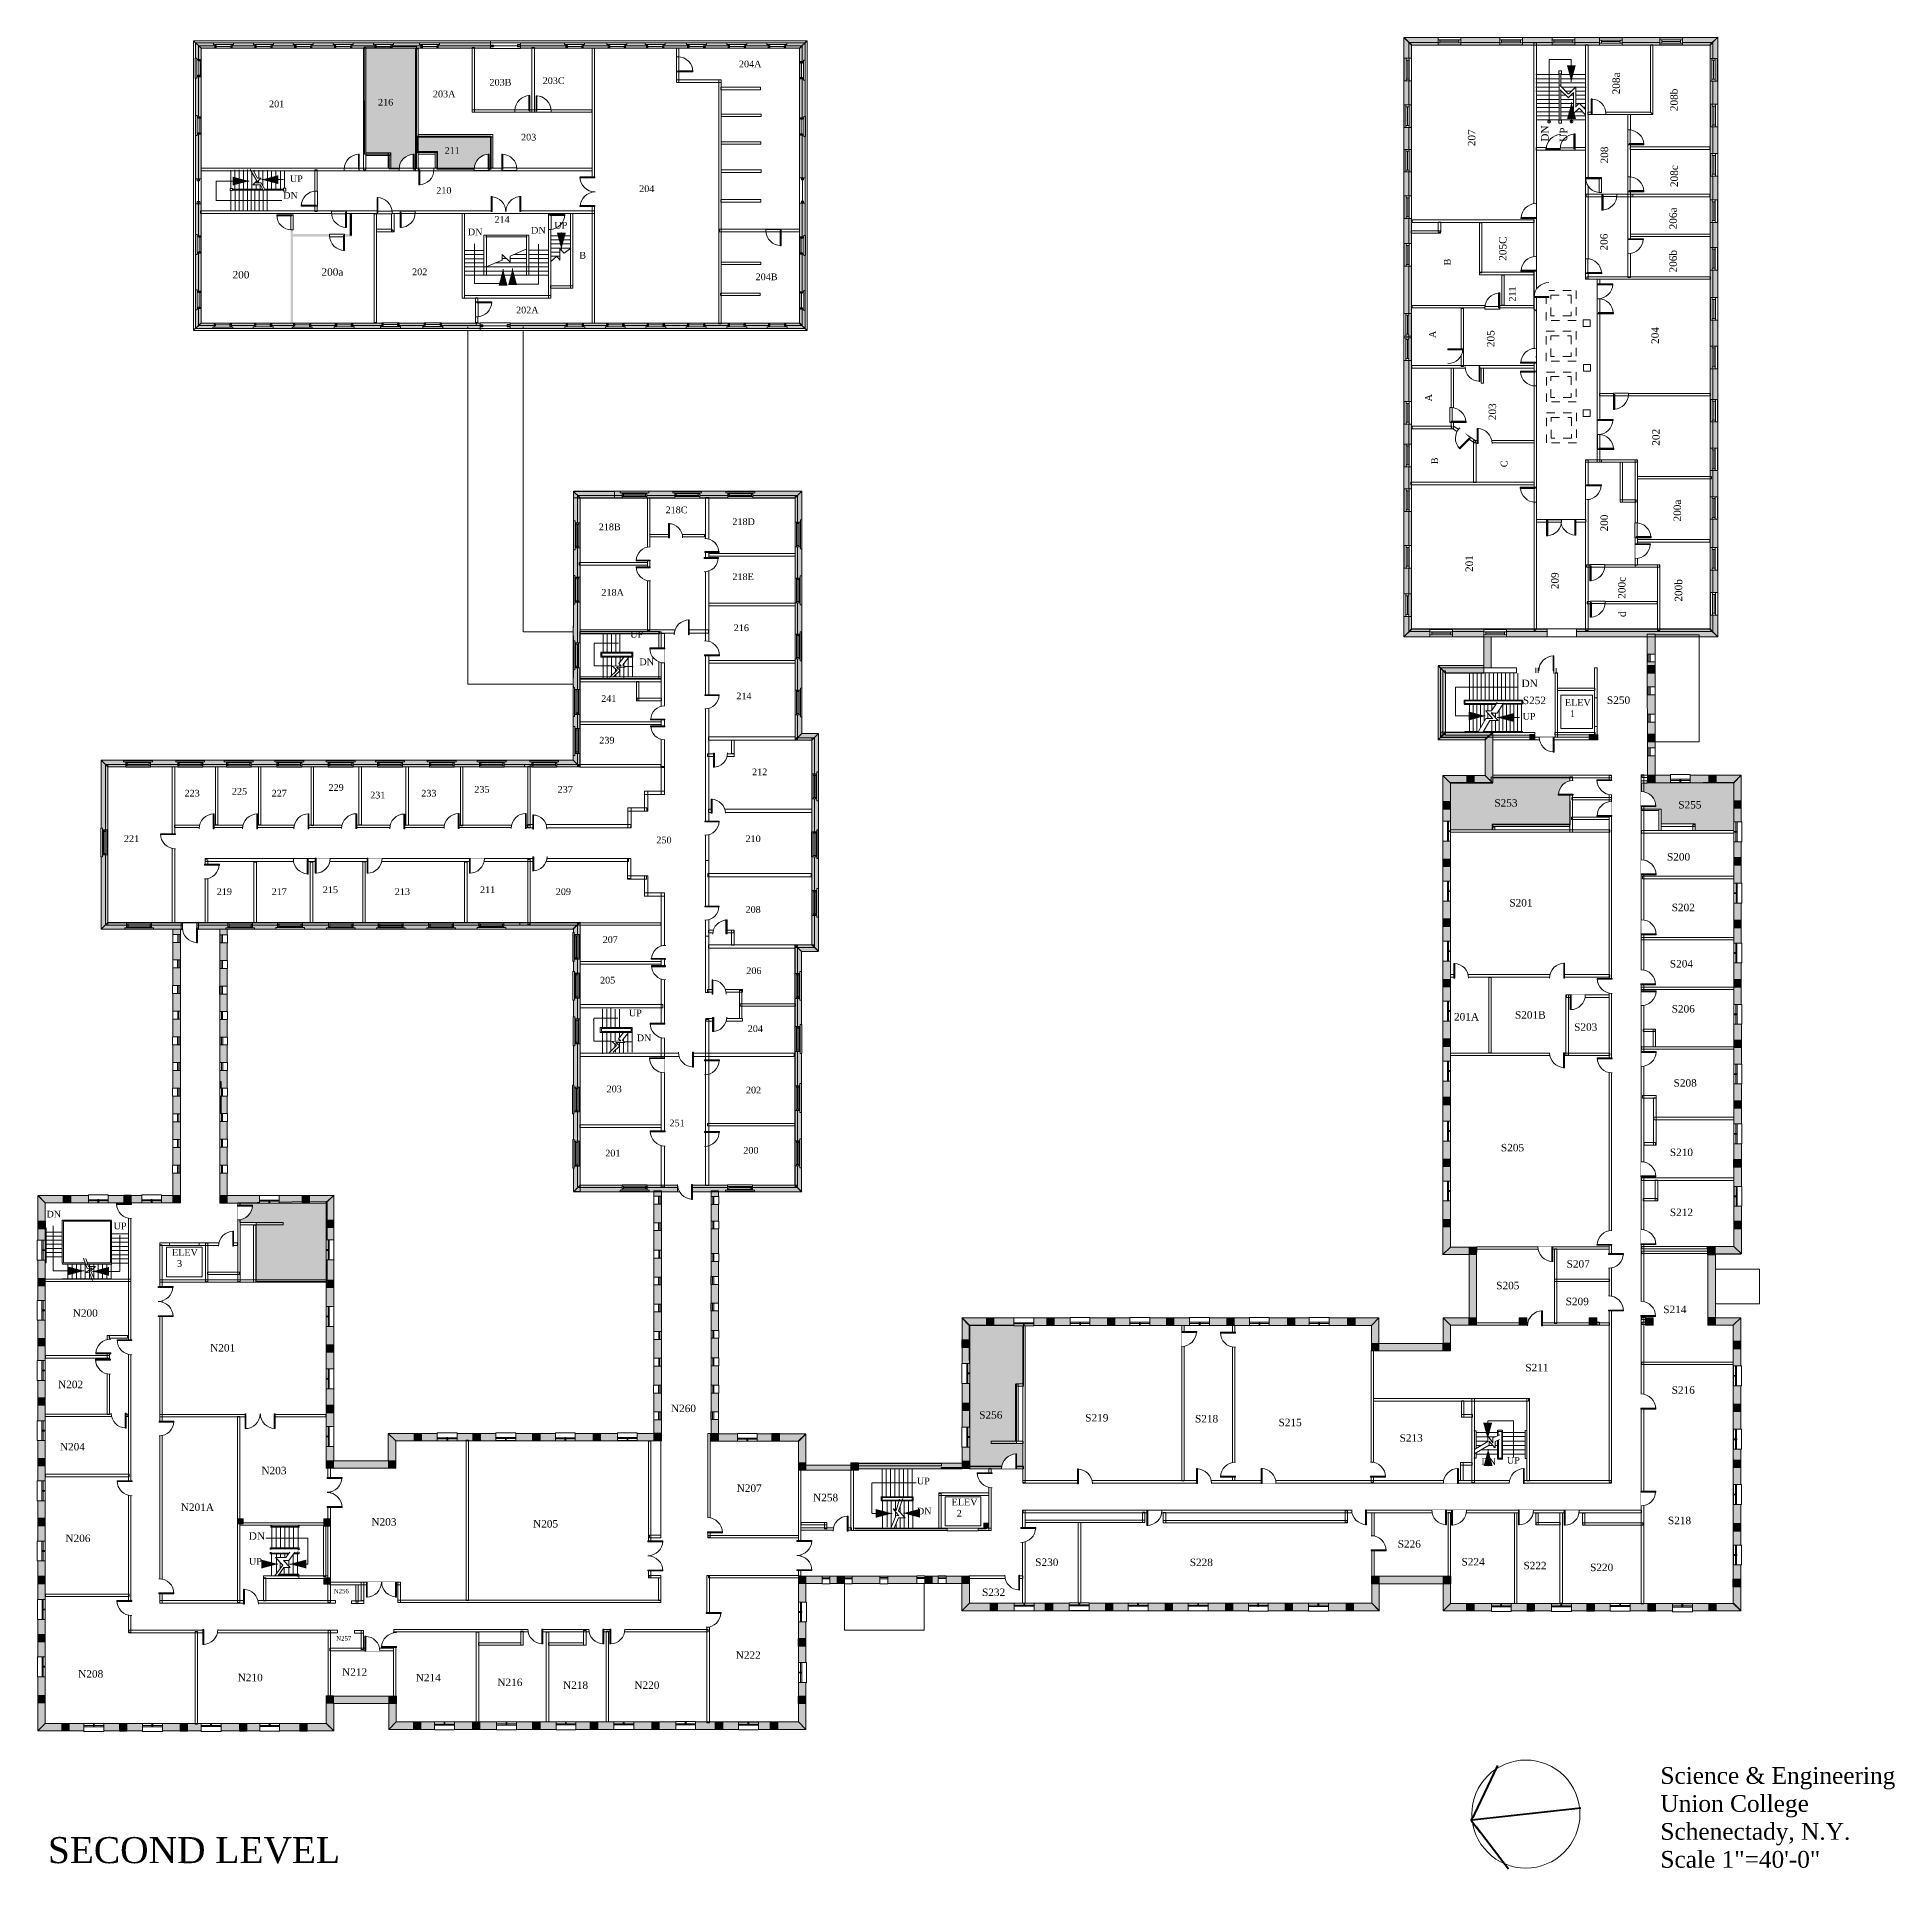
# Model space of a CAD drawing. Header units: inches. Extents: x -2146 to 2329, y -2253 to 2161.
import ezdxf

# ---------------------------------------------------------------- set-up
doc = ezdxf.new("R2010")
doc.units = ezdxf.units.IN
doc.header["$LTSCALE"] = 96
doc.header["$MEASUREMENT"] = 0
doc.linetypes.add('STYLE_01', pattern=[0.416641, 0.208282, -0.208359])
doc.layers.add('None', color=7, linetype='Continuous', lineweight=5)
doc.styles.add('Times', font='Times')

msp = doc.modelspace()

# ---------------------------------------------------------------- texts
at = {"layer": 'None', "color": 7, "attachment_point": 1, "style": 'Times'}
for s, insert, char_height in [('204A', (-455.8, 2104.4), 16.16), ('203B', (-1056.8, 2060.3), 16.16), ('203C', (-928.6, 2064.3), 16.16), ('203A', (-1193, 2032.2), 16.16), ('201', (-1587.8, 2008.2), 16.16), ('216', (-1325.3, 2012.2), 16.16), ('203', (-980.7, 1928.1), 16.16), ('211', (-1165, 1896), 16.16), ('204', (-696.2, 1803.9), 16.16), ('DN', (-1108.9, 1699.7), 16.16), ('B', (-840.4, 1643.6), 16.2), ('200', (-1675.8, 1597.5), 17.96), ('200a', (-1461.6, 1603.9), 17.96), ('202', (-1243.2, 1603.5), 16.16), ('204B', (-415.7, 1591.5), 16.16), ('218B', (-793.6, 988.9), 16.16), ('218D', (-471.6, 1001.5), 16.16), ('218E', (-471.6, 868.9), 16.16), ('218A', (-787.2, 831), 16.16), ('UP', (-717.8, 730), 16.16), ('216', (-468.4, 745.8), 16.16), ('214', (-462.1, 581.6), 16.16), ('DN', (1429.4, 612.7), 17.96), ('241', (-787.6, 575.3), 16.16), ('S252', (1432.6, 571.7), 17.96), ('S250', (1635.3, 572.2), 17.96), ('UP', (1431.9, 532.4), 16.16), ('239', (-792.2, 474.9), 16.16), ('229', (-1444.6, 360.9), 16.16), ('212', (-424.2, 398.5), 16.16), ('223', (-1791.4, 347.2), 16.16), ('225', (-1677.3, 351.8), 16.16), ('227', (-1581.5, 347.2), 16.16), ('231', (-1344.2, 342.6), 16.16), ('233', (-1221.1, 347.2), 16.16), ('235', (-1093.3, 356.3), 16.16), ('237', (-892.6, 356.3), 16.16), ('S253', (1364, 324.7), 17.96), ('S255', (1807.1, 320.2), 17.96), ('221', (-1937.3, 237.7), 16.16), ('250', (-654.7, 234.4), 16.16), ('210', (-440, 237.5), 16.16), ('S200', (1779.9, 194.7), 17.96), ('217', (-1581.5, 110), 16.16), ('215', (-1458.3, 114.5), 16.16), ('213', (-1284.9, 110), 16.16), ('211', (-1079.6, 114.5), 16.16), ('209', (-897.1, 110), 16.16), ('208', (-440, 67), 16.16), ('S201', (1400.2, 84), 17.96), ('S202', (1791.2, 72.7), 17.96), ('207', (-784.1, -5.6), 16.16), ('206', (-438.1, -80.4), 16.16), ('S204', (1786.7, -63), 17.96), ('205', (-790.4, -103.4), 16.16), ('S206', (1791.2, -171.5), 17.96), ('204', (-434.6, -220.2), 16.16), ('S201B', (1413.7, -186.2), 17.96), ('S203', (1556.2, -215.5), 17.96), ('S208', (1795.8, -350), 17.96), ('203', (-774.6, -365.5), 16.16), ('202', (-439, -368.3), 16.16), ('201', (-777.8, -520.1), 16.16), ('200', (-445.3, -513.5), 16.16), ('S205', (1379.8, -506), 17.96), ('S210', (1786.7, -517.3), 17.96), ('DN', (-2124, -667.2), 16.16), ('S212', (1786.7, -662), 17.96), ('UP', (-1962.2, -695.7), 16.16), ('S207', (1538.1, -786.3), 17.96), ('S205', (1368.5, -838.3), 17.96), ('S209', (1535.8, -876.7), 17.96), ('N200', (-2060.7, -904.6), 17.96), ('N201', (-1729.6, -988.5), 17.96), ('S211', (1438.6, -1036.1), 17.96), ('N202', (-2096, -1076.7), 17.96), ('S216', (1791.2, -1090.3), 17.96), ('N260', (-619.6, -1134.4), 17.96), ('S256', (123, -1150.2), 17.96), ('S219', (378.4, -1157), 17.96), ('S218', (642.9, -1159.3), 17.96), ('S215', (844.1, -1168.3), 17.96), ('S213', (1135.7, -1205.6), 17.96), ('N204', (-2091.6, -1226.8), 17.96), ('N203', (-1606, -1284.2), 17.96), ('DN', (1332.7, -1263.7), 16.16), ('UP', (1393.9, -1260.4), 16.16), ('N207', (-461.3, -1326.6), 17.96), ('UP', (-27.3, -1310.3), 16.16), ('N201A', (-1800.3, -1372.5), 17.96), ('N258', (-277.1, -1349.2), 17.96), ('DN', (-27.1, -1382.8), 16.16), ('N203', (-1341.2, -1407.8), 17.96), ('N205', (-951.8, -1412.5), 17.96), ('S218', (1782.2, -1404.5), 17.96), ('N206', (-2078.3, -1447.5), 17.96), ('DN', (-1636.6, -1441.9), 17.96), ('S226', (1131.2, -1461.1), 17.96), ('UP', (-1636.2, -1504), 16.16), ('S230', (257.9, -1505.1), 17.96), ('S228', (630.2, -1505.4), 17.96), ('S224', (1284.9, -1504), 17.96), ('S222', (1434.1, -1513.1), 17.96), ('S220', (1594.6, -1517.6), 17.96), ('N256', (-1432.1, -1578.3), 10.77), ('N257', (-1426.1, -1692.2), 10.77), ('N222', (-463.6, -1728.9), 17.96), ('N208', (-2047.5, -1774.2), 17.96), ('N210', (-1663.4, -1783), 17.96), ('N212', (-1411.8, -1769.8), 17.96), ('N214', (-1234.4, -1783.2), 17.96), ('N216', (-1037.7, -1794.5), 17.96), ('N218', (-879.5, -1801.3), 17.96), ('N220', (-707.7, -1801.3), 17.96), ('Science & Engineering\\PUnion College\\PSchenectady, N.Y.\\PScale 1"=40\'-0"', (1764, -2007.9), 40.399), ('SECOND LEVEL', (-2120.6, -2176.4), 62.843)]:
    msp.add_mtext(s, dxfattribs=dict(at, insert=insert, char_height=char_height))
at = {"layer": 'None', "color": 7, "attachment_point": 1, "rotation": 90, "style": 'Times'}
for s, insert, char_height in [('208b', (1787.8, 1982.6), 17.96), ('207', (1300.2, 1898.1), 17.96), ('208', (1620.1, 1856.5), 17.96), ('208c', (1788.3, 1799.7), 17.96), ('206a', (1785.6, 1697.9), 17.96), ('205C', (1375.1, 1622), 17.96), ('B', (1242.4, 1610.9), 16.2), ('206b', (1785.6, 1593.8), 17.96), ('A', (1207, 1435.9), 16.2), ('205', (1346.2, 1414), 17.96), ('204', (1742.3, 1421.7), 17.96), ('A', (1197.2, 1283.2), 16.2), ('203', (1350.2, 1237.9), 17.96), ('202', (1744.2, 1176.5), 17.96), ('B', (1211.9, 1131.8), 16.2), ('C', (1379.3, 1124.5), 16.2), ('200a', (1795.7, 993.8), 17.96), ('200', (1619.7, 969.7), 17.96), ('201', (1294.5, 872.2), 17.96), ('209', (1500.7, 830.6), 17.96), ('200c', (1661.9, 807.6), 17.96), ('200b', (1798.6, 800.7), 17.96), ('d', (1662.8, 763.6), 18)]:
    msp.add_mtext(s, dxfattribs=dict(at, insert=insert, char_height=char_height))

# ---------------------------------------------------------------- blocks, each defined once
blk = doc.blocks.new("5' window")
at = {"color": 7, "linetype": 'Continuous', "lineweight": 5}
blk.add_wipeout([(-6.25, 28.25), (9.75, 28.25), (9.75, -31.75), (-6.25, -31.75)], dxfattribs=at).dxf.layer = 'None'
at = {"layer": 'None', "color": 7, "linetype": 'Continuous', "lineweight": 5}
blk.add_lwpolyline([(-6.25, 28.25), (9.75, 28.25), (9.75, -31.75), (-6.25, -31.75)], close=True, dxfattribs=at)
at = {"color": 7, "linetype": 'Continuous', "lineweight": 5}
blk.add_wipeout([(-0.0625, 28.25), (6.4375, 28.25), (6.4375, -31.75), (-0.0625, -31.75)], dxfattribs=at).dxf.layer = 'None'
at = {"layer": 'None', "color": 7, "linetype": 'Continuous', "lineweight": 5}
blk.add_line((3.3125, 25.8125), (3.3125, -30), dxfattribs=at)
for points in [[(-0.0625, 28.25), (6.4375, 28.25), (6.4375, -31.75), (-0.0625, -31.75)], [(-0.0625, 28.0625), (6.4375, 28.0625), (6.4375, 24.8125), (-0.0625, 24.8125)], [(0.1875, -28.3125), (6.25, -28.3125), (6.25, -31.5625), (0.1875, -31.5625)]]:
    blk.add_lwpolyline(points, close=True, dxfattribs=at)
at = {"color": 7, "linetype": 'Continuous', "lineweight": 5}
blk.add_wipeout([(-6.25, 32.75), (-2.75, 32.75), (-2.75, -36.75), (-6.25, -36.75)], dxfattribs=at).dxf.layer = 'None'
at = {"layer": 'None', "color": 7, "linetype": 'Continuous', "lineweight": 5}
blk.add_lwpolyline([(-6.25, 32.75), (-2.75, 32.75), (-2.75, -36.75), (-6.25, -36.75)], close=True, dxfattribs=at)
blk = doc.blocks.new("3' dr lh")
at = {"color": 7, "linetype": 'Continuous', "lineweight": 5}
blk.add_wipeout([(-18, 18.1), (-11, 17.4), (-4.2, 15.4), (2, 12.1), (7.5, 7.6), (11.9, 2.1), (15.3, -4.1), (17.3, -10.9), (18, -17.9), (-18, -17.9)], dxfattribs=at).dxf.layer = 'None'
at = {"layer": 'None', "linetype": 'Continuous', "lineweight": 5}
blk.add_hatch(color=255, dxfattribs=at).paths.add_polyline_path([(-18, -16.1), (18, -16.1), (18, -18.1), (-18, -18.1)])
at = {"layer": 'None', "color": 7, "linetype": 'Continuous', "lineweight": 5}
blk.add_lwpolyline([(-18, -16.1), (18, -16.1), (18, -18.1), (-18, -18.1)], close=True, dxfattribs=at)
blk.add_arc((-18, -17.9), 36, 0, 90, dxfattribs=at)
blk = doc.blocks.new("3' dr rh")
at = {"color": 7, "linetype": 'Continuous', "lineweight": 5}
blk.add_wipeout([(-17, 17.5), (-10.2, 16.7), (-3.6, 14.6), (2.4, 11.3), (7.7, 6.9), (12, 1.5), (15.2, -4.6), (17.2, -11.2), (17.9, -18), (-17.6, -18)], dxfattribs=at).dxf.layer = 'None'
at = {"layer": 'None', "linetype": 'Continuous', "lineweight": 5}
blk.add_hatch(color=255, dxfattribs=at).paths.add_polyline_path([(-17.9, 18), (-15.6, 18), (-15.6, -18), (-17.9, -18)])
at = {"layer": 'None', "color": 7, "linetype": 'Continuous', "lineweight": 5}
blk.add_lwpolyline([(-17.9, 18), (-15.6, 18), (-15.6, -18), (-17.9, -18)], close=True, dxfattribs=at)
blk.add_arc((-17.6, -18), 35.5, 0, 88.9999, dxfattribs=at)
blk = doc.blocks.new("2'-10 dr rh")
at = {"color": 7, "linetype": 'Continuous', "lineweight": 5}
blk.add_wipeout([(-16.7, -16.4), (-16, -9.9), (-14, -3.6), (-10.8, 2.2), (-6.6, 7.3), (-1.5, 11.4), (4.4, 14.5), (10.7, 16.4), (17.2, 17), (17.2, -17)], dxfattribs=at).dxf.layer = 'None'
at = {"layer": 'None', "linetype": 'Continuous', "lineweight": 5}
blk.add_hatch(color=255, dxfattribs=at).paths.add_polyline_path([(-17.2, -15), (17.2, -15), (17.2, -17), (-17.2, -17)])
at = {"layer": 'None', "color": 7, "linetype": 'Continuous', "lineweight": 5}
blk.add_lwpolyline([(-17.2, -15), (17.2, -15), (17.2, -17), (-17.2, -17)], close=True, dxfattribs=at)
blk.add_arc((17.2, -17), 34, 90, 179.0002, dxfattribs=at)
blk = doc.blocks.new("2'-10 dr lh")
at = {"color": 7, "linetype": 'Continuous', "lineweight": 5}
blk.add_wipeout([(-17.3, -17.4), (-16.6, -10.7), (-14.7, -4.2), (-11.4, 1.7), (-7.1, 6.9), (-1.9, 11.1), (4.1, 14.2), (10.6, 16.1), (17.3, 16.6), (16.7, -17.4)], dxfattribs=at).dxf.layer = 'None'
at = {"layer": 'None', "linetype": 'Continuous', "lineweight": 5}
blk.add_hatch(color=255, dxfattribs=at).paths.add_polyline_path([(14.2, 17.1), (17, 17.1), (17, -16.9), (14.2, -16.9)])
at = {"layer": 'None', "color": 7, "linetype": 'Continuous', "lineweight": 5}
blk.add_lwpolyline([(14.2, 17.1), (17, 17.1), (17, -16.9), (14.2, -16.9)], close=True, dxfattribs=at)
blk.add_arc((16.7, -17.4), 34, 89.0002, 180, dxfattribs=at)
blk = doc.blocks.new('Symbol #19')
at = {"layer": 'None', "linetype": 'Continuous', "lineweight": 5}
blk.add_hatch(color=255, dxfattribs=at).paths.add_polyline_path([(-6, 6), (6, 6), (6, -6), (-6, -6)])
at = {"layer": 'None', "color": 7, "linetype": 'Continuous', "lineweight": 5}
blk.add_lwpolyline([(-6, 6), (6, 6), (6, -6), (-6, -6)], close=True, dxfattribs=at)
blk = doc.blocks.new("1'6 Pier")
at = {"layer": 'None', "linetype": 'Continuous', "lineweight": 5}
blk.add_hatch(color=255, dxfattribs=at).paths.add_polyline_path([(-9, 9), (9, 9), (9, -9), (-9, -9)])
at = {"layer": 'None', "color": 7, "linetype": 'Continuous', "lineweight": 5}
blk.add_lwpolyline([(-9, 9), (9, 9), (9, -9), (-9, -9)], close=True, dxfattribs=at)
blk = doc.blocks.new('1-7 window')
at = {"color": 7, "linetype": 'Continuous', "lineweight": 5}
blk.add_wipeout([(-9.25, 9.5), (9.25, 9.5), (9.25, -9.5), (-9.25, -9.5)], dxfattribs=at).dxf.layer = 'None'
at = {"layer": 'None', "color": 7, "linetype": 'Continuous', "lineweight": 5}
blk.add_lwpolyline([(-9.25, 9.5), (9.25, 9.5), (9.25, -9.5), (-9.25, -9.5)], close=True, dxfattribs=at)
at = {"color": 7, "linetype": 'Continuous', "lineweight": 5}
blk.add_wipeout([(-9.25, 9.5), (-2.625, 9.5), (-2.625, -9.5), (-9.25, -9.5)], dxfattribs=at).dxf.layer = 'None'
at = {"layer": 'None', "color": 7, "linetype": 'Continuous', "lineweight": 5}
blk.add_lwpolyline([(-9.25, 9.5), (-2.625, 9.5), (-2.625, -9.5), (-9.25, -9.5)], close=True, dxfattribs=at)
at = {"color": 7, "linetype": 'Continuous', "lineweight": 5}
blk.add_wipeout([(-9.125, 9.5), (-5.5, 9.5), (-5.5, -9.5), (-9.125, -9.5)], dxfattribs=at).dxf.layer = 'None'
at = {"layer": 'None', "color": 7, "linetype": 'Continuous', "lineweight": 5}
blk.add_lwpolyline([(-9.125, 9.5), (-5.5, 9.5), (-5.5, -9.5), (-9.125, -9.5)], close=True, dxfattribs=at)
blk = doc.blocks.new("4' wind")
at = {"color": 7, "linetype": 'Continuous', "lineweight": 5}
blk.add_wipeout([(-24.0625, 10), (23.875, 10), (23.875, -7.3125), (-24.0625, -7.3125)], dxfattribs=at).dxf.layer = 'None'
at = {"layer": 'None', "color": 7, "linetype": 'Continuous', "lineweight": 5}
blk.add_lwpolyline([(-24.0625, 10), (23.875, 10), (23.875, -7.3125), (-24.0625, -7.3125)], close=True, dxfattribs=at)
at = {"color": 7, "linetype": 'Continuous', "lineweight": 5}
blk.add_wipeout([(-24.0625, -1.4375), (23.875, -1.4375), (23.875, -8.6875), (-24.0625, -8.6875)], dxfattribs=at).dxf.layer = 'None'
at = {"layer": 'None', "color": 7, "linetype": 'Continuous', "lineweight": 5}
blk.add_lwpolyline([(-24.0625, -1.4375), (23.875, -1.4375), (23.875, -8.6875), (-24.0625, -8.6875)], close=True, dxfattribs=at)
at = {"color": 7, "linetype": 'Continuous', "lineweight": 5}
blk.add_wipeout([(-24.0625, -4.0625), (23.875, -4.0625), (23.875, -8.9375), (-24.0625, -8.9375)], dxfattribs=at).dxf.layer = 'None'
at = {"layer": 'None', "linetype": 'Continuous', "lineweight": 5}
blk.add_hatch(color=255, dxfattribs=at).paths.add_polyline_path([(-0.9375, -1.3125), (1.0625, -1.3125), (1.0625, -8.9375), (-0.9375, -8.9375)])
at = {"layer": 'None', "color": 7, "linetype": 'Continuous', "lineweight": 5}
for points in [[(-24.0625, -4.0625), (23.875, -4.0625), (23.875, -8.9375), (-24.0625, -8.9375)], [(-0.9375, -1.3125), (1.0625, -1.3125), (1.0625, -8.9375), (-0.9375, -8.9375)]]:
    blk.add_lwpolyline(points, close=True, dxfattribs=at)
blk = doc.blocks.new('*U9')
at = {"color": 7, "linetype": 'Continuous', "lineweight": 5}
blk.add_wipeout([(18, 0), (11, 0.7), (4.2, 2.7), (-2, 6.1), (-7.5, 10.5), (-11.9, 16), (-15.3, 22.2), (-17.3, 29), (-18, 36), (18, 36)], dxfattribs=at).dxf.layer = 'None'
at = {"layer": 'None', "linetype": 'Continuous', "lineweight": 211}
blk.add_hatch(color=255, dxfattribs=at).paths.add_polyline_path([(18, 34.2), (-18, 34.2), (-18, 36.2), (18, 36.2)])
at = {"layer": 'None', "color": 7, "linetype": 'Continuous', "lineweight": 5}
blk.add_lwpolyline([(18, 34.2), (-18, 34.2), (-18, 36.2), (18, 36.2)], close=True, dxfattribs=at)
blk.add_arc((18, 36), 36, 180, 270, dxfattribs=at)
blk = doc.blocks.new('*U10')
at = {"color": 7, "linetype": 'Continuous', "lineweight": 5}
blk.add_wipeout([(-17.5, -35.4), (-16.7, -28.5), (-14.6, -22), (-11.3, -16), (-6.9, -10.7), (-1.5, -6.4), (4.6, -3.1), (11.2, -1.2), (18, -0.5), (18, -36)], dxfattribs=at).dxf.layer = 'None'
at = {"layer": 'None', "linetype": 'Continuous', "lineweight": 211}
blk.add_hatch(color=255, dxfattribs=at).paths.add_polyline_path([(-18, -36.2), (-18, -34), (18, -34), (18, -36.2)])
at = {"layer": 'None', "color": 7, "linetype": 'Continuous', "lineweight": 5}
blk.add_lwpolyline([(-18, -36.2), (-18, -34), (18, -34), (18, -36.2)], close=True, dxfattribs=at)
blk.add_arc((18, -36), 35.5, 90, 178.9999, dxfattribs=at)
blk = doc.blocks.new("6' dbl")
at = {"layer": 'None', "color": 7}
blk.add_blockref('*U9', (0, 0), dxfattribs=at)
blk.add_blockref('*U10', (0, 0), dxfattribs=at)
blk = doc.blocks.new("3'-6' Window")
at = {"color": 7, "linetype": 'Continuous', "lineweight": 5}
blk.add_wipeout([(-20.75, 6.5), (21.25, 6.5), (21.25, -2.75), (-20.75, -2.75)], dxfattribs=at).dxf.layer = 'None'
at = {"layer": 'None', "color": 7, "linetype": 'Continuous', "lineweight": 5}
blk.add_lwpolyline([(-20.75, 6.5), (21.25, 6.5), (21.25, -2.75), (-20.75, -2.75)], close=True, dxfattribs=at)
at = {"color": 7, "linetype": 'Continuous', "lineweight": 5}
blk.add_wipeout([(-23.75, -2.75), (24.25, -2.75), (24.25, -6.5), (-23.75, -6.5)], dxfattribs=at).dxf.layer = 'None'
at = {"layer": 'None', "color": 7, "linetype": 'Continuous', "lineweight": 5}
blk.add_line((-20.25, 2.25), (21, 2.25), dxfattribs=at)
for points in [[(-20.6875, 4.5625), (-17.25, 4.5625), (-17.25, 0.25), (-20.6875, 0.25)], [(17.625, 4.3125), (21.125, 4.3125), (21.125, -0.1875), (17.625, -0.1875)], [(-23.75, -2.75), (24.25, -2.75), (24.25, -6.5), (-23.75, -6.5)]]:
    blk.add_lwpolyline(points, close=True, dxfattribs=at)
blk = doc.blocks.new("lh 3' dr")
at = {"color": 7, "linetype": 'Continuous', "lineweight": 5}
blk.add_wipeout([(-18.1, -16.2), (-17.4, -9.1), (-15.3, -2.4), (-12, 3.9), (-7.5, 9.4), (-2, 13.8), (4.2, 17.2), (11, 19.2), (18.1, 19.9), (18.1, -16.2)], dxfattribs=at).dxf.layer = 'None'
at = {"layer": 'None', "color": 7, "linetype": 'Continuous', "lineweight": 5}
blk.add_arc((18.1, -16.2), 36.1, 90, 180, dxfattribs=at)
at = {"color": 7, "linetype": 'Continuous', "lineweight": 5}
blk.add_wipeout([(-18.1, -13.9), (18.1, -13.9), (18.1, -19.9), (-18.1, -19.9)], dxfattribs=at).dxf.layer = 'None'
at = {"layer": 'None', "linetype": 'Continuous', "lineweight": 5}
blk.add_hatch(color=255, dxfattribs=at).paths.add_polyline_path([(15.9, 19.9), (18.1, 19.9), (18.1, -16.1), (15.9, -16.1)])
at = {"layer": 'None', "color": 7, "linetype": 'Continuous', "lineweight": 5}
for points in [[(15.9, 19.9), (18.1, 19.9), (18.1, -16.1), (15.9, -16.1)], [(-18.1, -13.9), (18.1, -13.9), (18.1, -19.9), (-18.1, -19.9)]]:
    blk.add_lwpolyline(points, close=True, dxfattribs=at)
blk = doc.blocks.new("rh 3' dr")
at = {"color": 7, "linetype": 'Continuous', "lineweight": 5}
blk.add_wipeout([(-18.1, 19.6), (-11, 18.9), (-4.2, 16.8), (2, 13.5), (7.5, 9), (12, 3.5), (15.3, -2.7), (17.4, -9.5), (18.1, -16.6), (-18.1, -16.6)], dxfattribs=at).dxf.layer = 'None'
at = {"layer": 'None', "color": 7, "linetype": 'Continuous', "lineweight": 5}
blk.add_arc((-18.1, -16.6), 36.1, 0, 90, dxfattribs=at)
at = {"color": 7, "linetype": 'Continuous', "lineweight": 5}
blk.add_wipeout([(-18.1, -13.4), (18.1, -13.4), (18.1, -19.6), (-18.1, -19.6)], dxfattribs=at).dxf.layer = 'None'
at = {"layer": 'None', "linetype": 'Continuous', "lineweight": 5}
blk.add_hatch(color=255, dxfattribs=at).paths.add_polyline_path([(-18.1, 19.6), (-15.8, 19.6), (-15.8, -16.6), (-18.1, -16.6)])
at = {"layer": 'None', "color": 7, "linetype": 'Continuous', "lineweight": 5}
for points in [[(-18.1, 19.6), (-15.8, 19.6), (-15.8, -16.6), (-18.1, -16.6)], [(-18.1, -13.4), (18.1, -13.4), (18.1, -19.6), (-18.1, -19.6)]]:
    blk.add_lwpolyline(points, close=True, dxfattribs=at)
blk = doc.blocks.new('dbl dr')
at = {"color": 7, "linetype": 'Continuous', "lineweight": 5}
blk.add_wipeout([(36.4, -20.6), (29.4, -19.8), (22.8, -17.7), (16.7, -14.3), (11.3, -9.9), (6.9, -4.4), (3.7, 1.7), (1.7, 8.4), (1, 15.4), (37, 15.4)], dxfattribs=at).dxf.layer = 'None'
at = {"layer": 'None', "linetype": 'Continuous', "lineweight": 5}
blk.add_hatch(color=255, dxfattribs=at).paths.add_polyline_path([(33.9, 14.6), (36.4, 14.6), (36.4, -21.4), (33.9, -21.4)])
at = {"layer": 'None', "color": 7, "linetype": 'Continuous', "lineweight": 5}
blk.add_lwpolyline([(33.9, 14.6), (36.4, 14.6), (36.4, -21.4), (33.9, -21.4)], close=True, dxfattribs=at)
blk.add_arc((37, 15.4), 36, 180, 269.0002, dxfattribs=at)
at = {"color": 7, "linetype": 'Continuous', "lineweight": 5}
blk.add_wipeout([(0.9, 14.9), (0.2, 7.8), (-1.9, 1.1), (-5.2, -5.2), (-9.7, -10.7), (-15.2, -15.2), (-21.4, -18.5), (-28.2, -20.6), (-35.2, -21.2), (-35.2, 14.9)], dxfattribs=at).dxf.layer = 'None'
at = {"layer": 'None', "linetype": 'Continuous', "lineweight": 5}
blk.add_hatch(color=255, dxfattribs=at).paths.add_polyline_path([(-35.1, 14.9), (-32.6, 14.9), (-32.6, -21.1), (-35.1, -21.1)])
at = {"layer": 'None', "color": 7, "linetype": 'Continuous', "lineweight": 5}
blk.add_lwpolyline([(-35.1, 14.9), (-32.6, 14.9), (-32.6, -21.1), (-35.1, -21.1)], close=True, dxfattribs=at)
blk.add_arc((-35.2, 14.9), 36.1, 270, 0, dxfattribs=at)
blk = doc.blocks.new("3' drlh")
at = {"color": 7, "linetype": 'Continuous', "lineweight": 5}
blk.add_wipeout([(18, 16.5), (17.3, 9.7), (15.4, 3.2), (12.3, -2.8), (8, -8.2), (2.9, -12.6), (-3.1, -15.9), (-9.5, -18.1), (-16.3, -19), (-17.5, 16.5)], dxfattribs=at).dxf.layer = 'None'
at = {"layer": 'None', "color": 7, "linetype": 'Continuous', "lineweight": 5}
blk.add_arc((-17.5, 16.5), 35.5, 272.0001, 0, dxfattribs=at)
at = {"color": 7, "linetype": 'Continuous', "lineweight": 5}
blk.add_wipeout([(-18, 19.5), (18, 19.5), (18, 13.5), (-18, 13.5)], dxfattribs=at).dxf.layer = 'None'
at = {"layer": 'None', "linetype": 'Continuous', "lineweight": 5}
blk.add_hatch(color=255, dxfattribs=at).paths.add_polyline_path([(-18, 16.5), (-15, 16.5), (-15, -19.5), (-18, -19.5)])
at = {"layer": 'None', "color": 7, "linetype": 'Continuous', "lineweight": 5}
for points in [[(-18, 19.5), (18, 19.5), (18, 13.5), (-18, 13.5)], [(-18, 16.5), (-15, 16.5), (-15, -19.5), (-18, -19.5)]]:
    blk.add_lwpolyline(points, close=True, dxfattribs=at)
blk = doc.blocks.new("4'-6' window")
at = {"color": 7, "linetype": 'Continuous', "lineweight": 5}
blk.add_wipeout([(-27.25, 8.75), (27.25, 8.75), (27.25, -8.75), (-27.25, -8.75)], dxfattribs=at).dxf.layer = 'None'
at = {"layer": 'None', "color": 7, "linetype": 'Continuous', "lineweight": 5}
blk.add_lwpolyline([(-27.25, 8.75), (27.25, 8.75), (27.25, -8.75), (-27.25, -8.75)], close=True, dxfattribs=at)
at = {"color": 7, "linetype": 'Continuous', "lineweight": 5}
blk.add_wipeout([(-27.25, 3.25), (27.25, 3.25), (27.25, -4.25), (-27.25, -4.25)], dxfattribs=at).dxf.layer = 'None'
at = {"layer": 'None', "color": 7, "linetype": 'Continuous', "lineweight": 5}
blk.add_line((-21.75, -0.25), (23.25, -0.25), dxfattribs=at)
for points in [[(-27.25, 3.25), (27.25, 3.25), (27.25, -4.25), (-27.25, -4.25)], [(-27.25, 3.25), (-22.75, 3.25), (-22.75, -4.25), (-27.25, -4.25)], [(22.75, 3.25), (27.25, 3.25), (27.25, -4.25), (22.75, -4.25)]]:
    blk.add_lwpolyline(points, close=True, dxfattribs=at)

# ---------------------------------------------------------------- hatches: boundary and pattern name
at = {"layer": 'None', "linetype": 'Continuous', "lineweight": 211}
for points in [[(-309.6, 2134.1), (-1751.6, 2134.1), (-1769.6, 2152.1), (-291.6, 2152.1)], [(-1751.6, 2134.1), (-1751.6, 1472.1), (-1769.6, 1454.1), (-1769.6, 2152.1)], [(-291.6, 2152.1), (-291.6, 1454.1), (-309.6, 1472.1), (-309.6, 2134.1)], [(-1052.6, 1843.1), (-1052.6, 1922.1), (-1230.6, 1922.1), (-1230.6, 1883.1), (-1183.6, 1883.1), (-1183.6, 1843.1)], [(-1751.9, 1472), (-1079.5, 1472), (-1079.5, 1454), (-1769.9, 1454)], [(-291.8, 1454), (-1007.1, 1454), (-1007.1, 1472), (-310.5, 1472)], [(-304.5, 1066.8), (-304.5, 482.8), (-320.5, 466.8), (-320.5, 1050.8)], [(1732.5, 364), (1732, 722), (1751.2, 722), (1751, 382)], [(1228.5, 646.5), (1338.5, 646.5), (1338.5, 628.5), (1246.5, 628.5)], [(1228.5, 468), (1228.5, 646), (1246.5, 628), (1246.5, 486)], [(-264.5, 482.8), (-264.5, -41.2), (-280.5, -25.2), (-280.5, 466.8)], [(1360, 487), (1360, 364), (1342, 382), (1342, 469)], [(-838.9, 402.3), (-1976.4, 402.3), (-1992.4, 418.3), (-854.9, 418.3)], [(-1976.4, 402.3), (-1976.4, 27.3), (-1992.4, 11.3), (-1992.4, 418.3)], [(1258, 364), (1258.5, 250.5), (1360, 250.5), (1360, 263), (1547, 263), (1546, 377.5), (1356, 378.5), (1356, 365), (1256.5, 365)], [(1940.5, 364.4), (1733.5, 364.4), (1751.5, 382.4), (1958.5, 382.4)], [(1941, -753), (1940.5, 364.5), (1958.5, 382.5), (1959, -771)], [(-854.7, -621), (-854.7, 12), (-838.7, 28), (-838.7, -621)], [(-321.5, -605.2), (-321.5, -26.2), (-305.5, -42.2), (-305.5, -621.2)], [(-304.5, -621.2), (-854.5, -621.2), (-838.5, -605.2), (-320.5, -605.2)], [(-1801.5, -648), (-2127.5, -648), (-2144, -630), (-1801.5, -630)], [(1258, -754.5), (1321, -754.5), (1303, -772.5), (1240, -772.5)], [(1321, -754.5), (1321, -943), (1303, -925), (1303, -772.5)], [(1959, -771), (1897, -771), (1879, -753), (1941, -753)], [(1993.9, -883.7), (1993.9, -815.2), (2001.9, -807.2), (2001.9, -891.7)], [(1258.5, -943), (1258.5, -1005), (1240.5, -987), (1240.5, -925)], [(1320.5, -943), (1258.5, -943), (1240.5, -925), (1302.5, -925)], [(228, -1283), (228, -1228), (212.5, -1228), (212.5, -1084.5), (230, -1084.5), (230, -942.5), (99, -942.5), (100, -1284), (229, -1284)], [(-643, -1221.5), (-1282.5, -1221.5), (-1300.5, -1203.5), (-661, -1203.5)], [(-1282.5, -1221.5), (-1282.5, -1287.5), (-1300.5, -1269.5), (-1300.5, -1203.5)], [(-524, -1204.5), (-295, -1204.5), (-313, -1222.5), (-524, -1222.5)], [(-1449.5, -1269.5), (-1282, -1269.5), (-1282, -1287.5), (-1449.5, -1287.5)], [(-312.5, -1899), (-312.5, -1548), (-294.5, -1566), (-294.5, -1917)], [(99.5, -1547.5), (99.5, -1613), (81.5, -1631), (81.5, -1565.5)], [(1258.5, -1613.5), (1940.5, -1613.5), (1958.5, -1631.5), (1240.5, -1631.5)], [(-1450, -1836.5), (-1281.5, -1836.5), (-1299.5, -1854.5), (-1432, -1854.5)], [(-2127, -1902.5), (-1449.5, -1902.5), (-1431.5, -1920.5), (-2145, -1920.5)]]:
    msp.add_hatch(color=255, dxfattribs=at).paths.add_polyline_path(points)
at = {"layer": 'None', "linetype": 'Continuous', "lineweight": 5}
for points in [[(1164.2, 2142.1), (1164.2, 733.8), (1146.2, 716), (1146.2, 2159.9)], [(1883.3, 2142), (1164.3, 2142), (1146.4, 2160), (1901.2, 2160)], [(1902.2, 2161), (1902.2, 716), (1884.2, 733.8), (1884.2, 2143.2)], [(1356, 721.3), (1356, 641), (1338.7, 641), (1338.7, 721.3)], [(-304.5, 482.8), (-264.5, 482.8), (-280.5, 466.8), (-320.5, 466.8)], [(1341.5, 467.5), (1229, 467.5), (1247, 485.5), (1359.5, 485.5)], [(1592.6, 479.4), (1613.1, 479.4), (1613.1, 467.9), (1592.6, 467.9)], [(1258, 363.5), (1258, -754.5), (1240, -772.5), (1240, 381.5)], [(1360, 363.5), (1258, 363.5), (1240, 381.5), (1342, 381.5)], [(1718.5, 363), (1718.5, 301), (1766, 301), (1766, 265), (1848, 265), (1848, 249), (1941, 249), (1941, 366)], [(-855.9, 11.3), (-1991.9, 11.3), (-1975.9, 27.3), (-839.9, 27.3)], [(-264.5, -42.2), (-305.5, -42.2), (-321.5, -26.2), (-280.5, -26.2)], [(-2127, -648), (-2127, -1902.5), (-2145, -1920.5), (-2145, -630)], [(-1690.4, -630), (-1432, -630), (-1452.1, -649), (-1690.4, -649)], [(-1658.5, -648), (-1658.5, -695.5), (-1618.5, -695.5), (-1618.5, -838), (-1447.5, -838), (-1447.5, -644)], [(-1450, -1287.5), (-1450, -647.5), (-1432, -629.5), (-1432, -1269.5)], [(1877.8, -753), (1896.3, -753), (1896.3, -773), (1877.8, -773)], [(1878.5, -943), (1878.5, -754), (1896.5, -772), (1896.5, -925)], [(1068, -943.5), (99, -943.5), (81, -925.5), (1086, -925.5)], [(82, -1274), (82, -925.5), (100, -943.5), (100, -1274)], [(1068, -1005), (1068, -943.5), (1086, -925.5), (1086, -987)], [(1423.4, -925.1), (1441.9, -925.1), (1441.9, -943.1), (1423.4, -943.1)], [(1592.6, -924.9), (1611.1, -924.9), (1611.1, -942.9), (1592.6, -942.9)], [(1728.3, -925.2), (1746.8, -925.2), (1746.8, -943.2), (1728.3, -943.2)], [(1878.5, -924.5), (1897, -924.5), (1897, -942.5), (1878.5, -942.5)], [(1939.5, -943), (1878.5, -943), (1896.5, -925), (1957.5, -925)], [(1939.5, -1613.5), (1939.5, -943), (1957.5, -925), (1957.5, -1631.5)], [(1258.5, -1005), (1068, -1005), (1086, -987), (1240.5, -987)], [(-294.5, -1205.5), (-294.5, -1278), (-312.5, -1278), (-312.5, -1223.5)], [(-294.5, -1280.6), (-186.1, -1280.6), (-186.1, -1292.3), (-294.5, -1292.3)], [(-1456, -1409.2), (-1440, -1409.2), (-1440, -1427.2), (-1456, -1427.2)], [(-1455.6, -1551.5), (-1440, -1551.5), (-1440, -1567.2), (-1455.6, -1567.2)], [(-312, -1547.5), (99, -1547.5), (81, -1565.5), (-294, -1565.5)], [(1068.5, -1613), (1068.5, -1547.5), (1086.5, -1565.5), (1086.5, -1631)], [(1068.5, -1548), (1258.5, -1548), (1240.5, -1566), (1086.5, -1566)], [(1258.5, -1547.5), (1258.5, -1613.5), (1240.5, -1631.5), (1240.5, -1565.5)], [(99.5, -1613), (1069, -1613), (1087, -1631), (81.5, -1631)], [(-1450, -1902.5), (-1450, -1836), (-1432, -1854), (-1432, -1920.5)], [(-1281.5, -1836.5), (-1281.5, -1899), (-1299.5, -1917), (-1299.5, -1854.5)], [(-1281.5, -1899), (-312.5, -1899), (-294.5, -1917), (-1299.5, -1917)]]:
    msp.add_hatch(color=255, dxfattribs=at).paths.add_polyline_path(points)

# ---------------------------------------------------------------- linework, layer by layer
at = {"layer": 'None', "color": 7, "linetype": 'Continuous', "lineweight": 5}
for p, q in [((1496.4, 1957.9), (1496.4, 2107.4)), ((1496.4, 2107.4), (1549.9, 2107.4)), ((1549.4, 2107.9), (1549.4, 2053.4)), ((1583.2, 2070.8), (1523.8, 2070.8)), ((1519.9, 2040.8), (1463.9, 2040.8)), ((1519.9, 2030.9), (1463.9, 2030.9)), ((1520.4, 2020.9), (1464.4, 2020.9)), ((1520.4, 2046.9), (1520.4, 2034.9)), ((1520.4, 2037.4), (1520.4, 1960.4)), ((1522.3, 2044.6), (1542.9, 2023.4)), ((1542.4, 2014.9), (1522.9, 2034.4)), ((1523.9, 2033.4), (1523.9, 1960.9)), ((1523.9, 2020.9), (1535.9, 2020.9)), ((1526.3, 2040.7), (1585.2, 2040.7)), ((1550.4, 2030.9), (1534.9, 2030.9)), ((1554.9, 2027.9), (1542.1, 2015.1)), ((1543.6, 2024), (1559.9, 2041)), ((1554.9, 2020.9), (1547.4, 2020.9)), ((1554.9, 1976.4), (1554.9, 2027.9)), ((1559.9, 2040), (1559.9, 1992.4)), ((1559.9, 2030.9), (1584.4, 2030.9)), ((1559.9, 2020.9), (1583.4, 2020.9)), ((1520.4, 1991.4), (1464.9, 1991.4)), ((1520.4, 2010.9), (1465.4, 2010.9)), ((1520.4, 2001.4), (1465.4, 2001.4)), ((1523.9, 2010.9), (1554.9, 2010.9)), ((1523.9, 2001.4), (1554.9, 2001.4)), ((1523.9, 1991.4), (1554.9, 1991.4)), ((1549.9, 1956.4), (1549.9, 2003.9)), ((1567.9, 1989.9), (1554.6, 1976.6)), ((1558.9, 1980.9), (1576.9, 1980.9)), ((1559.2, 1992.9), (1568.1, 2001.9)), ((1559.9, 2011.4), (1583.4, 2011.4)), ((1559.9, 2001.4), (1583.4, 2001.4)), ((1567.9, 2001.9), (1583.2, 1986.4)), ((1582.9, 1974.9), (1567.9, 1989.9)), ((1578.9, 1991.9), (1584.4, 1991.9)), ((-1680.1, 1742.1), (-1680.1, 1840.1)), ((-1649.6, 1841.5), (-1649.6, 1795.2)), ((-1639.4, 1841.7), (-1639.4, 1795.4)), ((-1617.6, 1815.1), (-1633.1, 1842.1)), ((-1615.6, 1820.9), (-1626.1, 1839.9)), ((-1623.3, 1835.1), (-1623.3, 1840.2)), ((-1612.8, 1820.9), (-1612.8, 1840.2)), ((-1602.4, 1801.6), (-1602.4, 1840.1)), ((-1591.9, 1795.1), (-1591.9, 1840.1)), ((-1581.5, 1795), (-1581.5, 1840)), ((-1715.1, 1767.6), (-1715.1, 1814.1)), ((-1602.6, 1794.6), (-1680.1, 1794.6)), ((-1596.6, 1792.1), (-1680.1, 1792.1)), ((-1650.3, 1792.5), (-1650.3, 1742.5)), ((-1640.1, 1792.2), (-1640.1, 1742.2)), ((-1630.9, 1791.4), (-1630.9, 1741.4)), ((-1629.2, 1833.6), (-1629.2, 1795.6)), ((-1627.1, 1805.1), (-1617.6, 1815.1)), ((-1608.6, 1805.1), (-1627.1, 1805.1)), ((-1621.7, 1792.1), (-1621.7, 1742.1)), ((-1619.4, 1809.6), (-1606.6, 1820.9)), ((-1607.1, 1809.6), (-1619.4, 1809.6)), ((-1619, 1804.1), (-1619, 1794.2)), ((-1606.6, 1820.9), (-1615.6, 1820.9)), ((-1612.9, 1815.4), (-1612.9, 1809.6)), ((-1611.5, 1791.8), (-1611.5, 1741.8)), ((-1608.8, 1803.6), (-1608.8, 1794.9)), ((-1603.1, 1794.1), (-1608.6, 1805.1)), ((-1598.1, 1793.6), (-1607.1, 1809.6)), ((-1553.1, 1817.6), (-1605.4, 1817.6)), ((-1601.8, 1791.4), (-1601.8, 1741.4)), ((-1549.9, 1794.9), (-1598.1, 1794.9)), ((-1549.9, 1792.1), (-1596.6, 1792.1)), ((-1592.1, 1791.6), (-1592.1, 1741.6)), ((-1715.6, 1767.1), (-1557.1, 1767.1)), ((-1093.1, 1662.6), (-1093.1, 1567.1)), ((-966.1, 1683.6), (-1068.6, 1683.6)), ((-966.1, 1680.1), (-1066.1, 1680.1)), ((-938.6, 1662.1), (-938.6, 1564.6)), ((-861.1, 1682.6), (-907.6, 1682.6)), ((-861.1, 1672.7), (-907.6, 1672.7)), ((-861, 1662.8), (-907.5, 1662.8)), ((-1070.7, 1647.1), (-1117.2, 1647.1)), ((-1070.3, 1637), (-1116.8, 1637)), ((-1069.8, 1626.9), (-1116.3, 1626.9)), ((-1069.4, 1616.9), (-1115.9, 1616.9)), ((-1026.1, 1623.6), (-1065.1, 1607.1)), ((-967.6, 1617.1), (-1043.1, 1617.1)), ((-1015.6, 1627.6), (-1026.6, 1627.6)), ((-1006.6, 1618.6), (-1026.1, 1637.6)), ((-1026.1, 1637.6), (-1026.1, 1623.6)), ((-966.6, 1650.6), (-1006.6, 1633.1)), ((-1006.6, 1633.1), (-1006.6, 1618.6)), ((-967.6, 1627.6), (-1006.1, 1627.6)), ((-968.1, 1637.6), (-999.1, 1637.6)), ((-915.1, 1627.2), (-961.6, 1627.2)), ((-915.1, 1617.1), (-961.6, 1617.1)), ((-915, 1637.2), (-961.5, 1637.2)), ((-914.9, 1647.3), (-961.4, 1647.3)), ((-894.6, 1633.1), (-909.6, 1619.6)), ((-860.9, 1652.8), (-907.4, 1652.8)), ((-886.6, 1642.9), (-907.4, 1642.9)), ((-887.1, 1632.9), (-907.3, 1632.9)), ((-905.1, 1623), (-907.3, 1623)), ((-887.1, 1623.6), (-894.6, 1633.1)), ((-877.1, 1640.1), (-887.1, 1650.6)), ((-887.1, 1650.6), (-887.1, 1623.6)), ((-861.1, 1652.6), (-877.1, 1640.1)), ((-916, 1607.2), (-1118, 1607.2)), ((-915.6, 1597.2), (-1117.6, 1597.2)), ((-915.1, 1587.1), (-1117.1, 1587.1)), ((-1092.6, 1567.1), (-1024.1, 1567.1)), ((-1024.1, 1567.1), (-1024.1, 1602.1)), ((-1001.1, 1565.6), (-1001.1, 1603.6)), ((-938.6, 1565.6), (-1001.1, 1565.6)), ((-1108.6, 602.2), (-1108.6, 1463.5)), ((-975.3, 1463.5), (-975.3, 728.2)), ((-975, 728.2), (-854.8, 728.2)), ((-783.3, 724), (-783.3, 615.7)), ((-773.1, 724), (-773.1, 616.5)), ((-762.9, 724.5), (-762.9, 622.3)), ((-752.7, 723), (-752.7, 645.3)), ((1839.5, 719.1), (1839.5, 582.8)), ((-712.2, 676.5), (-712.2, 619)), ((-749.5, 635.3), (-767.5, 617.8)), ((-741.7, 634.5), (-757.7, 619.5)), ((-753.5, 639.3), (-753.5, 631.3)), ((-729.6, 642.5), (-750.8, 642.5)), ((-750.8, 642.5), (-741.7, 634.5)), ((-742.5, 641.3), (-742.5, 618.8)), ((-721, 666.5), (-735.4, 648.5)), ((-735.4, 648.5), (-729.6, 642.5)), ((-732.8, 641.8), (-732.8, 616.5)), ((-711, 644.3), (-730, 644.3)), ((-722.7, 663.3), (-722.7, 619.5)), ((1303.9, 563.7), (1303.9, 628)), ((1313.3, 563.8), (1313.3, 628)), ((1322.8, 563), (1322.8, 628.5)), ((1332.2, 563.8), (1332.2, 628.5)), ((1342, 563.1), (1342, 628.5)), ((1351.8, 563.9), (1351.8, 628.6)), ((1361.6, 563.2), (1361.6, 627.9)), ((1371.4, 563), (1371.4, 628.8)), ((1381.2, 563.8), (1381.2, 628.6)), ((1391.1, 563.6), (1391.1, 628.4)), ((1400.9, 562.9), (1400.9, 628.5)), ((1410.7, 563.2), (1410.7, 628)), ((1420.5, 563.6), (1420.5, 628.3)), ((-854.8, 602.2), (-1108.6, 602.2)), ((-752, 623.8), (-752, 619.3)), ((1270.2, 594.5), (1419, 594.5)), ((1270.4, 525), (1270.4, 594.5)), ((1290.9, 553.8), (1290.9, 563.3)), ((1290.9, 563.3), (1432, 563.3)), ((1366, 553), (1291, 553)), ((1430, 555.3), (1292.7, 555.3)), ((1292.9, 555.8), (1292.9, 561.3)), ((1292.9, 561.3), (1430, 561.3)), ((1303.9, 488.5), (1303.9, 552.5)), ((1312.8, 488.5), (1312.8, 552.5)), ((1321.8, 488.5), (1321.8, 553)), ((1330.7, 497), (1330.7, 552.5)), ((1339.6, 512), (1339.6, 553)), ((1342.9, 537.3), (1356.9, 537.3)), ((1360.2, 518.5), (1343.4, 537.3)), ((1348.6, 537.4), (1348.6, 553)), ((1357.4, 537.3), (1370.4, 557.3)), ((1357.5, 537.6), (1357.5, 553)), ((1366.4, 551), (1366.4, 553.9)), ((1370.4, 532), (1386, 556.2)), ((1375.4, 488.5), (1375.4, 540.5)), ((1431, 553.8), (1384.2, 553.8)), ((1384.3, 489.8), (1384.3, 553.5)), ((1393.2, 488), (1393.2, 553.5)), ((1402.2, 488), (1402.2, 553.5)), ((1411.1, 488.2), (1411.1, 553.6)), ((1420.1, 488), (1420.1, 553.8)), ((1429, 488.1), (1429, 553.8)), ((1430, 561), (1430, 555)), ((1432.5, 563), (1432.5, 553.5)), ((1271, 525.2), (1342, 525.2)), ((1343.5, 519), (1324, 485.5)), ((1336.1, 485.5), (1353.2, 514)), ((1343.4, 519), (1359.9, 519)), ((1348.6, 531.8), (1348.6, 519)), ((1353.1, 514.2), (1372.8, 514.2)), ((1355.9, 531.7), (1369.9, 531.7)), ((1373.5, 514.5), (1356.5, 531.8)), ((1356.9, 522.9), (1356.9, 519)), ((1357.6, 532.8), (1357.6, 534.7)), ((1357.8, 488.8), (1357.8, 514.1)), ((1366.7, 488.8), (1366.7, 513.9)), ((1366.8, 522.2), (1366.8, 531.1)), ((1424.2, 521.5), (1371, 521.5)), ((1325, 488), (1293, 488)), ((1293, 488), (1293, 484.5)), ((1431.8, 488), (1337.8, 488)), ((1431.8, 488), (1431.8, 485.5)), ((-784.5, -180.3), (-784.5, -288.7)), ((-774.3, -180.3), (-774.3, -287.8)), ((-764.1, -179.8), (-764.1, -282)), ((-753.9, -181.3), (-753.9, -259)), ((-754.7, -265), (-754.7, -273)), ((-730.8, -261.8), (-752, -261.8)), ((-752, -261.8), (-742.8, -269.8)), ((-743.7, -263), (-743.7, -285.5)), ((-722.2, -237.8), (-736.6, -255.8)), ((-736.6, -255.8), (-730.8, -261.8)), ((-734, -262.5), (-734, -287.8)), ((-712.2, -260), (-731.2, -260)), ((-723.8, -241), (-723.8, -284.8)), ((-713.3, -227.8), (-713.3, -285.3)), ((-750.7, -269), (-768.7, -286.5)), ((-742.8, -269.8), (-758.8, -284.8)), ((-753.2, -280.5), (-753.2, -285)), ((-2124.5, -708), (-2124.5, -793)), ((-2107.5, -703.5), (-2107.5, -812)), ((-2085.8, -690), (-2085.8, -793.5)), ((-1967.5, -690), (-2085.5, -690)), ((-2083, -793), (-2083, -692.5)), ((-1970, -691.9), (-2082.9, -691.9)), ((-1970, -793), (-1970, -692.5)), ((-1967.5, -796.5), (-1967.5, -690.5)), ((-2086, -718.4), (-2124.5, -718.4)), ((-2085.5, -757.7), (-2124.1, -757.7)), ((-2085.5, -728.4), (-2123.8, -728.4)), ((-2085.5, -737.8), (-2123.7, -737.8)), ((-2086, -747.8), (-2123.6, -747.8)), ((-1968, -722.4), (-1926.4, -722.4)), ((-1967.6, -753.1), (-1926.6, -753.1)), ((-1967.5, -733), (-1926.5, -733)), ((-1967.5, -743), (-1926.5, -743)), ((-1947.5, -726), (-1947.5, -813)), ((-2124.5, -793), (-2126.8, -793)), ((-2085.5, -767.6), (-2124.5, -767.6)), ((-2086, -777.8), (-2124.5, -777.8)), ((-2085.5, -793.5), (-2085.5, -795.8)), ((-2085.5, -795.8), (-1967.8, -795.8)), ((-2031, -793), (-2083, -793)), ((-2072.8, -830.3), (-2072.8, -795.8)), ((-2062.4, -830.4), (-2062.4, -795.9)), ((-2051.9, -830.4), (-2051.9, -795.9)), ((-2041.5, -830.5), (-2041.5, -796)), ((-2035, -781.5), (-2026, -806.5)), ((-2031.1, -830.6), (-2031.1, -796.1)), ((-2029.5, -782.5), (-2023, -801.5)), ((-2015, -805.5), (-2029, -816)), ((-2026, -793), (-1970, -793)), ((-2026, -806), (-2015, -805)), ((-2023, -801.5), (-2007, -801.5)), ((-2020.6, -830.6), (-2020.6, -796.1)), ((-2006, -801.5), (-2018, -812.5)), ((-2010.2, -830.7), (-2010.2, -796.2)), ((-1999.7, -830.8), (-1999.7, -796.2)), ((-1989.3, -830.8), (-1989.3, -796.3)), ((-1978.9, -830.9), (-1978.9, -796.2)), ((-1968.4, -830.9), (-1968.4, -795.8)), ((-1967.8, -783.2), (-1926.8, -783.2)), ((-1967.8, -793.3), (-1926.8, -793.3)), ((-1967.7, -773.2), (-1926.7, -773.2)), ((-1967.6, -763.1), (-1926.6, -763.1)), ((1896.4, -771.6), (1958, -771.6)), ((-2107.5, -812), (-2033, -812)), ((-2086.5, -832), (-2085.8, -830.8)), ((-2086, -830.8), (-1969, -830.8)), ((-2028.5, -816), (-2020, -817)), ((-2020, -817), (-2013.5, -835)), ((-2017, -812.5), (-2009, -831.5)), ((-1947.5, -813.2), (-2013.5, -813.2)), ((-1969, -830.8), (-1969, -832)), ((1319.9, -1197.2), (1314.9, -1197.2)), ((1319.9, -1197.5), (1319.9, -1239.7)), ((1320.4, -1201.5), (1371.4, -1201.5)), ((1347.9, -1173), (1347.9, -1217.7)), ((1410, -1173), (1349, -1173)), ((1377.4, -1207.2), (1360.4, -1214.7)), ((1371.4, -1196.1), (1371.4, -1210.1)), ((1383.9, -1196.2), (1371.4, -1196.2)), ((1373.4, -1209.1), (1373.4, -1198.8)), ((1373.4, -1198.9), (1381.8, -1198.9)), ((1381.8, -1198.9), (1381.8, -1263.4)), ((1383.9, -1265.6), (1383.9, -1196.2)), ((1384.1, -1201.7), (1438, -1201.7)), ((1409.9, -1262), (1409.9, -1173.7)), ((1437.9, -1196.7), (1442.9, -1196.7)), ((1437.9, -1264.2), (1437.9, -1197)), ((-644, -1222), (-644, -1455)), ((1315, -1253), (1351.5, -1231.9)), ((1347.9, -1223.2), (1315.9, -1242.2)), ((1319.9, -1222.2), (1347.8, -1222.2)), ((1320.1, -1232.9), (1332, -1232.9)), ((1320.1, -1250), (1320.1, -1263.4)), ((1320.3, -1212.1), (1366.9, -1212.1)), ((1332.1, -1243.4), (1371.3, -1243.4)), ((1360.4, -1226.7), (1347.9, -1209.7)), ((1347.9, -1209.7), (1347.9, -1223.2)), ((1349, -1283), (1349, -1242)), ((1350.5, -1232.6), (1360.5, -1232.6)), ((1351.5, -1231.5), (1351.5, -1222.5)), ((1351.5, -1222.5), (1365.5, -1238.5)), ((1360.4, -1214.7), (1360.4, -1226.7)), ((1366, -1223.5), (1376, -1218.5)), ((1366, -1238.5), (1366, -1223.5)), ((1366, -1232.6), (1371.6, -1232.6)), ((1371.8, -1265.6), (1371.8, -1220.6)), ((1374, -1263.4), (1374, -1219.5)), ((1383.9, -1232.9), (1437.3, -1232.9)), ((1384.1, -1211.4), (1437.8, -1211.4)), ((1384.1, -1243.1), (1438.1, -1243.1)), ((1384.2, -1222.1), (1437.6, -1222.1)), ((-110.7, -1355.9), (-110.7, -1289)), ((-100.8, -1356.1), (-100.8, -1289)), ((-90.5, -1356), (-90.5, -1288.8)), ((-80, -1289), (-80, -1356)), ((-69.9, -1355.9), (-69.9, -1289)), ((-59.6, -1355.8), (-59.6, -1289.5)), ((-49.2, -1355.8), (-49.2, -1289)), ((-38.2, -1355.8), (-38.2, -1289)), ((1319.9, -1263.5), (1314.5, -1263.5)), ((1320.1, -1253.6), (1371.5, -1253.6)), ((1384, -1265.5), (1372, -1265.5)), ((1381.8, -1263.4), (1374, -1263.4)), ((1383.9, -1253.9), (1437.8, -1253.9)), ((1442.5, -1264.2), (1437.9, -1264.2)), ((-136, -1323.8), (-136, -1396.2)), ((-135.5, -1323), (-29, -1323)), ((-113.5, -1356), (-113.5, -1366.2)), ((-113, -1356.2), (-36.5, -1356.2)), ((-113, -1366.2), (-36, -1366.2)), ((-38.8, -1358.2), (-111, -1358.2)), ((-111, -1358.5), (-111, -1364.2)), ((-111, -1364.2), (-39.2, -1364.2)), ((-110.3, -1433.5), (-110.3, -1366.8)), ((-99.1, -1430), (-99.1, -1366.5)), ((-88.8, -1429), (-88.8, -1366.5)), ((-84.5, -1385.5), (-71, -1402)), ((-77.2, -1389.8), (-83.8, -1385.8)), ((-78.5, -1389.5), (-78.5, -1366.2)), ((-68.8, -1362.1), (-77, -1389.5)), ((-60.9, -1360.4), (-71.2, -1390.5)), ((-67.5, -1394.2), (-67.5, -1380.5)), ((-57.9, -1404), (-57.9, -1366.2)), ((-47.6, -1431.8), (-47.6, -1366.5)), ((-38.8, -1364.2), (-38.8, -1358.2)), ((-37.2, -1432), (-37.2, -1366.2)), ((-36.2, -1366.2), (-36.2, -1356.4)), ((-1583.5, -1424.9), (-1583.5, -1429.9)), ((-1583.2, -1429.9), (-1515, -1429.9)), ((-1581, -1425), (-1581, -1427.6)), ((-1581, -1427.6), (-1517.8, -1427.6)), ((-1581, -1479.5), (-1581, -1430.1)), ((-1570.5, -1479.5), (-1570.5, -1430.1)), ((-1560, -1479.5), (-1560, -1430.1)), ((-1549.5, -1479.5), (-1549.5, -1430.1)), ((-1539, -1479.5), (-1539, -1429.9)), ((-1528.5, -1479.5), (-1528.5, -1430.1)), ((-1518, -1479.5), (-1518, -1430.1)), ((-1517.6, -1425.1), (-1517.6, -1427.3)), ((-1514.9, -1424.8), (-1514.9, -1429.8)), ((-135.5, -1396.5), (-86.8, -1396.5)), ((-77.2, -1400.5), (-89.8, -1432)), ((-71.8, -1407), (-82.3, -1433.8)), ((-78.4, -1402.8), (-78.4, -1392.9)), ((-70, -1402.5), (-78, -1400.5)), ((-77, -1420.2), (-77, -1432)), ((-71.8, -1390.5), (-55.5, -1407.3)), ((-71.8, -1407), (-55.5, -1407)), ((-67.5, -1432), (-67.5, -1407)), ((-21.5, -1396), (-59.5, -1396)), ((-57.8, -1407), (-57.8, -1432.5)), ((-1595.5, -1456), (-1493.5, -1456)), ((-1494, -1456), (-1494, -1518.5)), ((140.2, -1434), (-176, -1434)), ((-1595.5, -1518.5), (-1566.5, -1518.5)), ((-1585.5, -1483.8), (-1585.5, -1479.8)), ((-1585.5, -1490), (-1585.5, -1494)), ((-1585.5, -1494), (-1542, -1494)), ((-1585.2, -1479.8), (-1515, -1479.8)), ((-1582.8, -1483.8), (-1582.8, -1482)), ((-1582.8, -1482), (-1518, -1482)), ((-1582.5, -1490), (-1582.5, -1492.5)), ((-1582, -1492.5), (-1540.5, -1492.5)), ((-1582, -1494.5), (-1582, -1547)), ((-1554.5, -1521.5), (-1574.5, -1547.5)), ((-1547, -1503), (-1572, -1503)), ((-1572, -1503), (-1554.5, -1521.5)), ((-1569.5, -1494), (-1569.5, -1503)), ((-1569.5, -1504.5), (-1569.5, -1539.5)), ((-1561, -1514), (-1561, -1530)), ((-1560, -1494), (-1560, -1502.5)), ((-1540.5, -1510), (-1553, -1510)), ((-1553, -1510), (-1537, -1526.5)), ((-1549.5, -1494), (-1549.5, -1503)), ((-1537.5, -1489.5), (-1547, -1503)), ((-1525.8, -1490), (-1540.5, -1510)), ((-1540.5, -1522), (-1540.5, -1509.5)), ((-1494.5, -1518.5), (-1538, -1518.5)), ((-1530, -1542.5), (-1530, -1494)), ((-1515, -1494), (-1529, -1494)), ((-1527, -1491.8), (-1518.2, -1491.8)), ((-1519.5, -1542.5), (-1519.5, -1494)), ((-1518.8, -1492), (-1518.8, -1488)), ((-1518.2, -1491.8), (-1518.2, -1488.5)), ((-1518, -1482), (-1518, -1485.2)), ((-1515, -1479.8), (-1515, -1484.2)), ((-1515, -1490), (-1515, -1494)), ((-1551.8, -1526.5), (-1566.8, -1547.8)), ((-1518.8, -1544.7), (-1565.5, -1544.7)), ((-1516, -1543), (-1563.8, -1543)), ((-1561.5, -1542.5), (-1561.5, -1540.8)), ((-1537, -1526.5), (-1551.8, -1526.5)), ((-1551, -1542.5), (-1551, -1527)), ((-1540.5, -1542.5), (-1540.5, -1526.5)), ((-1519, -1545), (-1519, -1548.5)), ((-1516, -1553), (-1516, -1543)), ((-199.5, -1674.5), (-11.5, -1674.5))]:
    msp.add_line(p, q, dxfattribs=at)
for points in [[(-309.6, 2134.1), (-1751.6, 2134.1), (-1769.6, 2152.1), (-291.6, 2152.1)], [(-1751.6, 2134.1), (-1751.6, 1472.1), (-1769.6, 1454.1), (-1769.6, 2152.1)], [(-291.6, 2152.1), (-291.6, 1454.1), (-309.6, 1472.1), (-309.6, 2134.1)], [(1164.2, 2142.1), (1164.2, 733.8), (1146.2, 716), (1146.2, 2159.9)], [(1883.3, 2142), (1164.3, 2142), (1146.4, 2160), (1901.2, 2160)], [(1158.2, 728.8), (1158.2, 2149.2), (1164.2, 2143.3), (1164.2, 734.7)], [(1890, 2149), (1890, 728.2), (1884, 734.2), (1884, 2143.1)], [(1902.2, 2161), (1902.2, 716), (1884.2, 733.8), (1884.2, 2143.2)], [(-1757.6, 1466.1), (-1757.6, 2140.6), (-1751.6, 2134.6), (-1751.6, 1472.1)], [(-1757.4, 2140.4), (-1053.6, 2140.4), (-1053.6, 2134.4), (-1751.1, 2134.4)], [(-990.6, 2140.1), (-303.1, 2140.1), (-309.2, 2134.1), (-990.6, 2134.1)], [(-303.6, 2140.1), (-303.6, 1466.4), (-309.6, 1472.4), (-309.6, 2134.1)], [(1158.2, 2148), (1890.2, 2148), (1884.2, 2142), (1164.2, 2142)], [(1465.3, 2147.6), (1465.3, 1500.4), (1459.4, 1506.4), (1459.4, 2147.6)], [(1583.9, 1577.4), (1583.9, 2142.4), (1589.9, 2142.4), (1589.9, 1577.4)], [(-498.6, 2052.1), (-606.6, 2052.1), (-606.6, 2058.1), (-498.6, 2058.1)], [(-499.6, 2040.1), (-403.6, 2040.1), (-403.6, 2034.1), (-499.6, 2034.1)], [(-810.6, 1980.1), (-1098.6, 1980.1), (-1098.6, 1986.1), (-810.6, 1986.1)], [(-498.3, 1975.5), (-402.3, 1975.5), (-402.3, 1969.5), (-498.3, 1969.5)], [(1745.9, 1974.4), (1588.9, 1974.4), (1588.9, 1980.4), (1739.9, 1980.4)], [(1691.9, 1974.4), (1691.9, 1581.4), (1685.9, 1581.4), (1685.9, 1974.4)], [(-1228.6, 1926.1), (-1048.6, 1926.1), (-1048.6, 1920.1), (-1228.6, 1920.1)], [(-1052.6, 1843.1), (-1052.6, 1922.1), (-1230.6, 1922.1), (-1230.6, 1883.1), (-1183.6, 1883.1), (-1183.6, 1843.1)], [(-1228.6, 1885.1), (-1187.6, 1885.1), (-1187.6, 1879.1), (-1228.6, 1879.1)], [(-1181.6, 1885.1), (-1181.6, 1846.1), (-1187.6, 1846.1), (-1187.6, 1885.1)], [(-1048.6, 1920.1), (-1048.6, 1846.1), (-1054.6, 1846.1), (-1054.6, 1920.1)], [(-498.9, 1908.9), (-402.9, 1908.9), (-402.9, 1902.9), (-498.9, 1902.9)], [(1583.7, 1888.8), (1464.8, 1888.8), (1464.8, 1894.8), (1583.7, 1894.8)], [(-1477.6, 1741.1), (-1477.6, 1841.1), (-1471.6, 1841.1), (-1471.6, 1741.1)], [(-498.5, 1841.2), (-402.5, 1841.2), (-402.5, 1835.2), (-498.5, 1835.2)], [(-499.1, 1769.6), (-403.1, 1769.6), (-403.1, 1763.6), (-499.1, 1763.6)], [(-1292.6, 1692.1), (-1292.6, 1736.1), (-1286.6, 1736.1), (-1286.6, 1692.1)], [(-1122.6, 1532.1), (-1122.6, 1736.1), (-1116.6, 1736.1), (-1116.6, 1532.1)], [(-908.6, 1736.1), (-908.6, 1532.1), (-914.6, 1532.1), (-914.6, 1736.1)], [(-855.6, 1736.1), (-855.6, 1556.1), (-861.6, 1556.1), (-861.6, 1736.1)], [(1234.9, 1715.4), (1234.9, 1691.4), (1228.9, 1691.4), (1228.9, 1715.4)], [(1327.9, 1593.4), (1327.9, 1713.4), (1333.9, 1713.4), (1333.9, 1593.4)], [(-1328.6, 1698.1), (-1292.6, 1698.1), (-1286.6, 1692.1), (-1328.6, 1692.1)], [(-1070.1, 1587.2), (-1070.1, 1683.7), (-1064.1, 1683.7), (-1064.1, 1587.2)], [(-967.6, 1587.1), (-967.6, 1683.6), (-961.6, 1683.6), (-961.6, 1587.1)], [(1233.9, 1688.4), (1163.9, 1688.4), (1163.9, 1694.4), (1233.9, 1694.4)], [(1883.9, 1680.4), (1691.9, 1680.4), (1691.9, 1686.4), (1883.9, 1686.4)], [(-498.8, 1619), (-402.8, 1619), (-402.8, 1613), (-498.8, 1613)], [(1381.9, 1515.4), (1381.9, 1587.4), (1387.9, 1587.4), (1387.9, 1515.4)], [(1465.6, 1596.9), (1465.6, 1354.9), (1459.6, 1354.9), (1459.6, 1596.9)], [(-1116.6, 1538.1), (-908.6, 1538.1), (-908.6, 1532.1), (-1116.6, 1532.1)], [(-855.6, 1556.1), (-909.6, 1556.1), (-909.6, 1562.1), (-855.6, 1562.1)], [(-500.4, 1544.4), (-404.4, 1544.4), (-404.4, 1538.4), (-500.4, 1538.4)], [(1289.9, 1507.4), (1289.9, 1367.4), (1283.9, 1367.4), (1283.9, 1507.4)], [(1577.9, 1479.4), (1594.9, 1479.4), (1594.9, 1463.4), (1577.9, 1463.4)], [(-1751.9, 1472), (-1079.5, 1472), (-1079.5, 1454), (-1769.9, 1454)], [(-1079.6, 1466.1), (-1758.1, 1466.1), (-1752.1, 1472.1), (-1079.6, 1472.1)], [(-303.6, 1466.1), (-1089.1, 1466.1), (-1089.1, 1472.1), (-310.6, 1472.1)], [(-291.8, 1454), (-1007.1, 1454), (-1007.1, 1472), (-310.5, 1472)], [(1459.6, 729.4), (1459.6, 1386.1), (1465.6, 1392.2), (1465.6, 735.5)], [(1337.9, 1363.4), (1337.9, 1327.4), (1331.9, 1327.4), (1331.9, 1363.4)], [(1578.4, 1371.8), (1595.4, 1371.8), (1595.4, 1355.8), (1578.4, 1355.8)], [(1578, 1263.2), (1595, 1263.2), (1595, 1247.2), (1578, 1247.2)], [(1267.2, 1222.4), (1319.2, 1188.4), (1315.9, 1183.4), (1263.9, 1217.4)], [(1459.9, 1183.4), (1313.9, 1183.4), (1313.9, 1189.4), (1459.9, 1189.4)], [(1319.9, 1183.4), (1319.9, 1087.4), (1313.9, 1087.4), (1313.9, 1183.4)], [(1621.9, 1136.4), (1583.9, 1136.4), (1583.9, 1142.4), (1621.9, 1142.4)], [(1611.9, 1142.4), (1707.9, 1142.4), (1707.9, 1136.4), (1611.9, 1136.4)], [(1672.9, 1136.4), (1672.9, 1040.4), (1666.9, 1040.4), (1666.9, 1136.4)], [(1708.9, 1142.4), (1708.9, 888.4), (1702.9, 888.4), (1702.9, 1142.4)], [(-304.5, 1066.8), (-304.5, 482.8), (-320.5, 466.8), (-320.5, 1050.8)], [(-314.5, 1056.3), (-314.5, 466.8), (-320.5, 466.8), (-320.5, 1056.3)], [(1666.9, 1046.4), (1705.9, 1046.4), (1705.9, 1040.4), (1666.9, 1040.4)], [(1584.2, 992.3), (1465.3, 992.3), (1465.3, 998.3), (1584.2, 998.3)], [(-538.5, 956.8), (-670.5, 956.8), (-670.5, 962.8), (-538.5, 962.8)], [(1761.9, 883.4), (1585.9, 883.4), (1585.9, 889.4), (1761.9, 889.4)], [(1702.9, 889.4), (1762.9, 889.4), (1762.9, 883.4), (1702.9, 883.4)], [(1755.9, 795.4), (1587.9, 795.4), (1587.9, 801.4), (1755.9, 801.4)], [(-643.2, 728), (-643.2, 615.5), (-649.2, 615.5), (-649.2, 728)], [(-635.5, 723.8), (-635.5, 400.8), (-643.5, 400.8), (-643.5, 723.8)], [(1356, 721.3), (1356, 641), (1338.7, 641), (1338.7, 721.3)], [(1732.5, 364), (1732, 722), (1751.2, 722), (1751, 382)], [(1228.5, 646.5), (1338.5, 646.5), (1338.5, 628.5), (1246.5, 628.5)], [(1228.5, 468), (1228.5, 646), (1246.5, 628), (1246.5, 486)], [(1417, 629.1), (1246.4, 629.1), (1234.4, 641.1), (1417, 641.1)], [(1246.4, 628.8), (1246.4, 485.3), (1234.4, 473.3), (1234.4, 640.8)], [(1246, 634), (1246, 479.5), (1240, 479.5), (1240, 634)], [(1510.4, 474), (1510.4, 628.8), (1516.4, 628.8), (1516.4, 474)], [(-697, 608), (-697, 562), (-703, 562), (-703, 608)], [(1605.9, 586.3), (1516.4, 586.3), (1516.4, 592.3), (1605.9, 592.3)], [(-320.5, 466.8), (-529.5, 466.8), (-529.5, 474.8), (-320.5, 474.8)], [(-467.5, 466.8), (-467.5, 434.8), (-473.5, 434.8), (-473.5, 466.8)], [(-304.5, 482.8), (-264.5, 482.8), (-280.5, 466.8), (-320.5, 466.8)], [(-320.5, 472.8), (-280.5, 472.8), (-280.5, 466.8), (-320.5, 466.8)], [(-264.5, 482.8), (-264.5, -41.2), (-280.5, -25.2), (-280.5, 466.8)], [(-274, 472.8), (-274, -26.2), (-280, -26.2), (-280, 472.8)], [(1341.5, 467.5), (1229, 467.5), (1247, 485.5), (1359.5, 485.5)], [(1246.2, 485.3), (1360, 485.2), (1348, 473.2), (1234.2, 473.3)], [(1235, 486), (1360, 486), (1360, 474), (1235, 474)], [(1246, 485.3), (1461.5, 485.3), (1461.5, 479.3), (1246, 479.3)], [(1360, 487), (1360, 364), (1342, 382), (1342, 469)], [(1592.6, 479.4), (1613.1, 479.4), (1613.1, 467.9), (1592.6, 467.9)], [(-838.9, 402.3), (-1976.4, 402.3), (-1992.4, 418.3), (-854.9, 418.3)], [(-1976.4, 402.3), (-1976.4, 27.3), (-1992.4, 11.3), (-1992.4, 418.3)], [(-1975.9, 408.3), (-1975.9, 21.3), (-1981.9, 21.3), (-1981.9, 408.3)], [(-958.4, 402.3), (-1975.9, 402.3), (-1975.9, 408.3), (-958.4, 408.3)], [(-958.4, 403.3), (-958.4, 256.3), (-964.4, 256.3), (-964.4, 403.3)], [(-635.5, 403.8), (-635.5, 336.3), (-643.5, 336.3), (-643.5, 403.8)], [(-467.5, 427.8), (-531.5, 427.8), (-531.5, 433.8), (-467.5, 433.8)], [(1258, 363.5), (1258, -754.5), (1240, -772.5), (1240, 381.5)], [(1360, 363.5), (1258, 363.5), (1240, 381.5), (1342, 381.5)], [(1646.5, 376.3), (1360, 376.3), (1360, 382.3), (1646.5, 382.3)], [(1546, 245), (1546, 378.5), (1552, 378.5), (1552, 245)], [(1640.5, -1321), (1640.5, 381.5), (1646.5, 381.5), (1646.5, -1321)], [(1718, -1614), (1718, 383), (1724, 383), (1724, -1614)], [(1718, 369), (1732, 369), (1732, 363), (1718, 363)], [(1718.5, 363), (1718.5, 301), (1766, 301), (1766, 265), (1848, 265), (1848, 249), (1941, 249), (1941, 366)], [(1719.7, 382.7), (1733.7, 382.7), (1733.7, 376.7), (1719.7, 376.7)], [(1940.5, 364.4), (1733.5, 364.4), (1751.5, 382.4), (1958.5, 382.4)], [(1941, -753), (1940.5, 364.5), (1958.5, 382.5), (1959, -771)], [(-635.5, 336.3), (-683.5, 336.3), (-683.5, 344.3), (-635.5, 344.3)], [(-675.5, 344.3), (-675.5, 295.8), (-683.5, 295.8), (-683.5, 344.3)], [(1550.9, 328.9), (1646, 328.9), (1646, 322.9), (1550.9, 322.9)], [(-677.5, 295.8), (-723.5, 295.8), (-723.5, 303.8), (-677.5, 303.8)], [(-715.5, 303.8), (-715.5, 255.3), (-723.5, 255.3), (-723.5, 303.8)], [(1550, 281.5), (1640.5, 281.5), (1640.5, 275.5), (1550, 275.5)], [(1719, 301), (1760, 301), (1760, 297.5), (1719, 297.5)], [(1766, 301), (1766, 249), (1760, 249), (1760, 301)], [(-958.9, 256.3), (-1815.4, 256.3), (-1815.4, 262.3), (-958.9, 262.3)], [(1258.5, 251), (1642, 251), (1642, 245), (1258.5, 245)], [(1359, 264.5), (1545, 264.5), (1545, 258.5), (1359, 258.5)], [(1359, 250.5), (1359, 257.5), (1365, 257.5), (1365, 250.5)], [(1766, 265), (1848, 265), (1848, 259), (1766, 259)], [(1848, 263), (1848, 249), (1842, 249), (1842, 263)], [(-721.7, 174.1), (-1741.4, 174.1), (-1741.4, 182.1), (-721.7, 182.1)], [(-958.5, 179.8), (-958.5, 22.8), (-964.5, 22.8), (-964.5, 179.8)], [(-958.4, 179.3), (-958.4, 22.3), (-964.4, 22.3), (-964.4, 179.3)], [(-716.2, 182.1), (-716.2, 133.6), (-724.2, 133.6), (-724.2, 182.1)], [(-1735.4, 178.8), (-1735.4, 27.8), (-1741.4, 27.8), (-1741.4, 178.8)], [(-678.2, 131.6), (-724.2, 131.6), (-724.2, 139.6), (-678.2, 139.6)], [(-675.2, 139.6), (-675.2, 91.1), (-683.2, 91.1), (-683.2, 139.6)], [(-528.5, 176.8), (-528.5, -141.2), (-536.5, -141.2), (-536.5, 176.8)], [(-281.5, 137.8), (-530.5, 137.8), (-530.5, 145.8), (-281.5, 145.8)], [(-635.2, 91.1), (-683.2, 91.1), (-683.2, 99.1), (-635.2, 99.1)], [(-643, -609.7), (-643, 98.8), (-635, 98.8), (-635, -609.7)], [(-855.9, 11.3), (-1991.9, 11.3), (-1975.9, 27.3), (-839.9, 27.3)], [(-1976.4, 26.8), (-959.4, 26.8), (-959.4, 20.8), (-1976.4, 20.8)], [(-1799.4, 26.8), (-1757.4, 26.8), (-1757.4, 10.3), (-1799.4, 10.3)], [(-644, 20.8), (-984, 20.8), (-984, 26.8), (-644, 26.8)], [(-854.7, -621), (-854.7, 12), (-838.7, 28), (-838.7, -621)], [(-844.5, -611.3), (-844.5, 26.3), (-838.5, 26.3), (-838.5, -611.3)], [(-529.5, 8.8), (-468.5, 8.8), (-468.5, 2.8), (-529.5, 2.8)], [(-467.5, 8.8), (-467.5, -27.2), (-473.5, -27.2), (-473.5, 8.8)], [(-321.5, -34.2), (-529.5, -34.2), (-529.5, -26.2), (-321.5, -26.2)], [(-321.5, -605.2), (-321.5, -26.2), (-305.5, -42.2), (-305.5, -621.2)], [(-264.5, -42.2), (-305.5, -42.2), (-321.5, -26.2), (-280.5, -26.2)], [(-274, -32.7), (-321.5, -32.7), (-321.5, -26.7), (-274, -26.7)], [(-314.5, -27.2), (-314.5, -610.2), (-320.5, -610.2), (-320.5, -27.2)], [(-838, -66.7), (-643, -66.7), (-643, -72.7), (-838, -72.7)], [(-447.5, -140.2), (-531.5, -140.2), (-531.5, -134.2), (-447.5, -134.2)], [(1258, -98), (1642, -98), (1642, -104), (1258, -104)], [(1350.5, -286.5), (1350.5, -105), (1356.5, -105), (1356.5, -286.5)], [(1941, -134), (1718, -134), (1718, -128), (1941, -128)], [(-838.5, -170.2), (-639.5, -170.2), (-639.5, -178.2), (-838.5, -178.2)], [(-448.5, -136.2), (-448.5, -204.2), (-454.5, -204.2), (-454.5, -136.2)], [(1536.5, -292), (1536.5, -147), (1542.5, -147), (1542.5, -292)], [(1640.5, -153), (1537.5, -153), (1537.5, -147), (1640.5, -147)], [(-447.5, -210.2), (-535.5, -210.2), (-535.5, -204.2), (-447.5, -204.2)], [(1751.5, -235.5), (1722.5, -235.5), (1722.5, -229.5), (1751.5, -229.5)], [(1746.5, -272.5), (1746.5, -229.5), (1752.5, -229.5), (1752.5, -272.5)], [(-838.5, -287.2), (-322.5, -287.2), (-322.5, -295.2), (-838.5, -295.2)], [(1941, -278), (1718.5, -278), (1718.5, -272), (1941, -272)], [(1753.5, -395.5), (1720.5, -395.5), (1720.5, -389.5), (1753.5, -389.5)], [(1753.5, -395), (1753.5, -509), (1747.5, -509), (1747.5, -395)], [(-643, -466.2), (-839, -466.2), (-839, -460.2), (-643, -460.2)], [(-320.7, -462.5), (-531.5, -462.5), (-531.5, -456.5), (-320.7, -456.5)], [(1752.5, -509), (1724.5, -509), (1724.5, -503), (1752.5, -503)], [(-304.5, -621.2), (-854.5, -621.2), (-838.5, -605.2), (-320.5, -605.2)], [(-315, -611.2), (-838.5, -611.2), (-838.5, -605.2), (-315, -605.2)], [(1757.5, -593.5), (1757.5, -643.5), (1751.5, -643.5), (1751.5, -593.5)], [(-2127, -648), (-2127, -1902.5), (-2145, -1920.5), (-2145, -630)], [(-1801.5, -648), (-2127.5, -648), (-2144, -630), (-1801.5, -630)], [(-1926.5, -1683.5), (-1926.5, -647.5), (-1920.5, -647.5), (-1920.5, -1683.5)], [(-1690.4, -630), (-1432, -630), (-1452.1, -649), (-1690.4, -649)], [(-1663.2, -838), (-1663.2, -647.8), (-1657.2, -647.8), (-1657.2, -838)], [(-1658.5, -648), (-1658.5, -695.5), (-1618.5, -695.5), (-1618.5, -838), (-1447.5, -838), (-1447.5, -644)], [(-1450, -1287.5), (-1450, -647.5), (-1432, -629.5), (-1432, -1269.5)], [(1756.5, -643.5), (1722.5, -643.5), (1722.5, -637.5), (1756.5, -637.5)], [(-1657.5, -695.2), (-1554, -695.2), (-1554, -701.2), (-1657.5, -701.2)], [(-1664, -750.5), (-1851, -750.5), (-1851, -744.5), (-1664, -744.5)], [(-1741, -838), (-1741, -745.5), (-1735, -745.5), (-1735, -838)], [(1258, -754.5), (1321, -754.5), (1303, -772.5), (1240, -772.5)], [(1321, -754.5), (1321, -943), (1303, -925), (1303, -772.5)], [(1321, -754), (1640.5, -754), (1640.5, -760), (1321, -760)], [(1508.5, -939), (1508.5, -758.5), (1514.5, -758.5), (1514.5, -939)], [(1877, -759), (1719, -759), (1719, -753), (1877, -753)], [(1877.8, -753), (1896.3, -753), (1896.3, -773), (1877.8, -773)], [(1878.5, -943), (1878.5, -754), (1896.5, -772), (1896.5, -925)], [(1959, -771), (1897, -771), (1879, -753), (1941, -753)], [(1882, -770.2), (1719.5, -770.2), (1719.5, -764.2), (1882, -764.2)], [(-2127.5, -832), (-1921, -832), (-1921, -838), (-2127.5, -838)], [(-1851, -833.5), (-1448.5, -833.5), (-1448.5, -839.5), (-1851, -839.5)], [(1641, -838), (1508.5, -838), (1508.5, -832), (1641, -832)], [(1993.9, -883.7), (1993.9, -815.2), (2001.9, -807.2), (2001.9, -891.7)], [(1068, -943.5), (99, -943.5), (81, -925.5), (1086, -925.5)], [(82, -1274), (82, -925.5), (100, -943.5), (100, -1274)], [(1068, -1005), (1068, -943.5), (1086, -925.5), (1086, -987)], [(1258.5, -943), (1258.5, -1005), (1240.5, -987), (1240.5, -925)], [(1320.5, -943), (1258.5, -943), (1240.5, -925), (1302.5, -925)], [(1321, -937), (1641.5, -937), (1641.5, -943), (1321, -943)], [(1423.4, -925.1), (1441.9, -925.1), (1441.9, -943.1), (1423.4, -943.1)], [(1592.6, -924.9), (1611.1, -924.9), (1611.1, -942.9), (1592.6, -942.9)], [(1611, -936), (1617, -936), (1617, -942), (1611, -942)], [(1729, -929), (1719, -929), (1719, -924), (1729, -924)], [(1728, -941.5), (1720, -941.5), (1720, -936), (1728, -936)], [(1728.3, -925.2), (1746.8, -925.2), (1746.8, -943.2), (1728.3, -943.2)], [(1878.5, -924.5), (1897, -924.5), (1897, -942.5), (1878.5, -942.5)], [(1939.5, -943), (1878.5, -943), (1896.5, -925), (1957.5, -925)], [(1939.5, -1613.5), (1939.5, -943), (1957.5, -925), (1957.5, -1631.5)], [(-1929, -974), (-1973, -974), (-1973, -968), (-1929, -968)], [(228, -1322), (228, -942), (234, -942), (234, -1322)], [(611, -1318), (611, -944), (617, -944), (617, -1318)], [(739, -943), (739, -1317), (733, -1317), (733, -943)], [(1067, -1321), (1067, -1004), (1073, -1004), (1073, -1321)], [(1258.5, -1005), (1068, -1005), (1086, -987), (1240.5, -987)], [(210.5, -1222), (210.5, -1085), (216.5, -1085), (216.5, -1222)], [(211.5, -1084), (230, -1084), (230, -1090), (211.5, -1090)], [(-1451, -1164), (-1851, -1164), (-1851, -1158), (-1451, -1158)], [(-1657.8, -1163), (-1657.8, -1611.5), (-1663.8, -1611.5), (-1663.8, -1163)], [(1073, -1119.7), (1446.4, -1119.7), (1446.4, -1125.7), (1073, -1125.7)], [(1290.5, -1125.5), (1290.5, -1164.5), (1284.5, -1164.5), (1284.5, -1125.5)], [(1284.5, -1158.5), (1311.5, -1158.5), (1311.5, -1164.5), (1284.5, -1164.5)], [(1309.9, -1322.2), (1309.9, -1119.5), (1315.9, -1119.5), (1315.9, -1322.2)], [(1448.4, -1119.7), (1448.4, -1317.7), (1442.4, -1317.7), (1442.4, -1119.7)], [(-643, -1221.5), (-1282.5, -1221.5), (-1300.5, -1203.5), (-661, -1203.5)], [(-1282.5, -1221.5), (-1282.5, -1287.5), (-1300.5, -1269.5), (-1300.5, -1203.5)], [(-525, -1204), (-525, -1454), (-531, -1454), (-531, -1204)], [(-524, -1204.5), (-295, -1204.5), (-313, -1222.5), (-524, -1222.5)], [(-294.5, -1205.5), (-294.5, -1278), (-312.5, -1278), (-312.5, -1223.5)], [(-674, -1552), (-674, -1222), (-668, -1222), (-668, -1552)], [(228.5, -1228), (152, -1228), (152, -1222), (228.5, -1222)], [(-1449.5, -1269.5), (-1282, -1269.5), (-1282, -1287.5), (-1449.5, -1287.5)], [(-1446, -1610.5), (-1446, -1287), (-1440, -1287), (-1440, -1610.5)], [(-312.5, -1546.5), (-312.5, -1292), (-306.5, -1292), (-306.5, -1546.5)], [(-294.5, -1280.6), (-186.1, -1280.6), (-186.1, -1292.3), (-294.5, -1292.3)], [(-180, -1292.5), (-180, -1438), (-186, -1438), (-186, -1292.5)], [(-168, -1276), (32, -1276), (32, -1282), (-168, -1282)], [(151.8, -1288.5), (151.8, -1437.8), (145.8, -1437.8), (145.8, -1288.5)], [(1282.5, -1317), (1282.5, -1274), (1288.5, -1274), (1288.5, -1317)], [(1282.5, -1274), (1310.5, -1274), (1310.5, -1280), (1282.5, -1280)], [(1646.5, -1323.2), (228, -1323.2), (228, -1317.2), (1646.5, -1317.2)], [(31.5, -1348.5), (31.5, -1432), (25.5, -1432), (25.5, -1348.5)], [(-1455, -1425), (-1658.5, -1425), (-1658.5, -1419), (-1455, -1419)], [(-1451, -1427), (-1451, -1548.2), (-1457, -1548.2), (-1457, -1427)], [(-1456, -1409.2), (-1440, -1409.2), (-1440, -1427.2), (-1456, -1427.2)], [(-185, -1437), (-307, -1437), (-307, -1431), (-185, -1431)], [(-306, -1418), (-244, -1418), (-244, -1424), (-306, -1424)], [(-244, -1418), (-244, -1434), (-250, -1434), (-250, -1418)], [(152, -1438), (-180, -1438), (-180, -1432), (152, -1432)], [(1718.5, -1395), (228.5, -1395), (228.5, -1389), (1718.5, -1389)], [(233.5, -1412.5), (522, -1412.5), (522, -1418.5), (233.5, -1418.5)], [(516, -1418.5), (516, -1393.5), (522, -1393.5), (522, -1418.5)], [(1004.5, -1417.5), (1004.5, -1390.5), (1010.5, -1390.5), (1010.5, -1417.5)], [(1068.5, -1547.5), (1068.5, -1395), (1074.5, -1395), (1074.5, -1547.5)], [(1252.5, -1548.5), (1252.5, -1394), (1258.5, -1394), (1258.5, -1548.5)], [(1469.5, -1396), (1469.5, -1424), (1463.5, -1424), (1463.5, -1396)], [(1464.5, -1418), (1522.5, -1418), (1522.5, -1424), (1464.5, -1424)], [(1582, -1396), (1582, -1425), (1576, -1425), (1576, -1396)], [(1577, -1419), (1722, -1419), (1722, -1425), (1577, -1425)], [(-644, -1455), (-671, -1455), (-671, -1449), (-644, -1449)], [(-312.5, -1455.5), (-531, -1455.5), (-531, -1449.5), (-312.5, -1449.5)], [(-1446, -1553), (-1601.5, -1553), (-1601.5, -1547), (-1446, -1547)], [(-1595.5, -1551.5), (-1595.5, -1607.5), (-1601.5, -1607.5), (-1601.5, -1551.5)], [(-1455.6, -1551.5), (-1440, -1551.5), (-1440, -1567.2), (-1455.6, -1567.2)], [(-1440.8, -1562.2), (-1271.5, -1562.2), (-1271.5, -1568.2), (-1440.8, -1568.2)], [(-1359.5, -1562.5), (-1359.5, -1606.5), (-1365.5, -1606.5), (-1365.5, -1562.5)], [(-644, -1552), (-672, -1552), (-672, -1546), (-644, -1546)], [(-644, -1552), (-644, -1606), (-650, -1606), (-650, -1552)], [(-527, -1546), (-527, -1901), (-533, -1901), (-533, -1546)], [(-312, -1552), (-529, -1552), (-529, -1546), (-312, -1546)], [(-312.5, -1899), (-312.5, -1548), (-294.5, -1566), (-294.5, -1917)], [(-312, -1547.5), (99, -1547.5), (81, -1565.5), (-294, -1565.5)], [(99.5, -1547.5), (99.5, -1613), (81.5, -1631), (81.5, -1565.5)], [(99, -1547), (228, -1547), (228, -1553), (99, -1553)], [(1068.5, -1613), (1068.5, -1547.5), (1086.5, -1565.5), (1086.5, -1631)], [(1068.5, -1548), (1258.5, -1548), (1240.5, -1566), (1086.5, -1566)], [(1258.5, -1547.5), (1258.5, -1613.5), (1240.5, -1631.5), (1240.5, -1565.5)], [(-1428, -1612.5), (-1851, -1612.5), (-1851, -1606.5), (-1428, -1606.5)], [(-1373, -1568.5), (-1373, -1610), (-1379, -1610), (-1379, -1568.5)], [(-644, -1611.4), (-1277.5, -1611.4), (-1277.5, -1605.4), (-644, -1605.4)], [(99.5, -1613), (1069, -1613), (1087, -1631), (81.5, -1631)], [(1258.5, -1613.5), (1940.5, -1613.5), (1958.5, -1631.5), (1240.5, -1631.5)], [(-1423, -1684), (-1925.5, -1684), (-1925.5, -1678), (-1423, -1678)], [(-1766, -1904), (-1766, -1681), (-1760, -1681), (-1760, -1904)], [(-1439.5, -1678.5), (-1439.5, -1836), (-1445.5, -1836), (-1445.5, -1678.5)], [(-1382, -1679), (-1360, -1679), (-1360, -1685), (-1382, -1685)], [(-1360, -1679), (-1360, -1724), (-1366, -1724), (-1366, -1679)], [(-1288, -1836.5), (-1288, -1682.5), (-1282, -1682.5), (-1282, -1836.5)], [(-1082.6, -1682.6), (-1082.6, -1899.1), (-1088.6, -1899.1), (-1088.6, -1682.6)], [(-981.5, -1714), (-981.5, -1680.5), (-975.5, -1680.5), (-975.5, -1714)], [(-830, -1714), (-830, -1679), (-824, -1679), (-824, -1714)], [(-1288, -1727.5), (-1441, -1727.5), (-1441, -1721.5), (-1288, -1721.5)], [(-1083, -1708), (-981.5, -1708), (-981.5, -1714), (-1083, -1714)], [(-914.5, -1708), (-830, -1708), (-830, -1714), (-914.5, -1714)], [(-1450, -1902.5), (-1450, -1836), (-1432, -1854), (-1432, -1920.5)], [(-1450, -1836.5), (-1281.5, -1836.5), (-1299.5, -1854.5), (-1432, -1854.5)], [(-1281.5, -1836.5), (-1281.5, -1899), (-1299.5, -1917), (-1299.5, -1854.5)], [(-2127, -1902.5), (-1449.5, -1902.5), (-1431.5, -1920.5), (-2145, -1920.5)], [(-1281.5, -1899), (-312.5, -1899), (-294.5, -1917), (-1299.5, -1917)]]:
    msp.add_lwpolyline(points, close=True, dxfattribs=at)
for points in [[(1258, 364), (1258.5, 250.5), (1360, 250.5), (1360, 263), (1547, 263), (1546, 377.5), (1356, 378.5), (1356, 365), (1256.5, 365)], [(228, -1283), (228, -1228), (212.5, -1228), (212.5, -1084.5), (230, -1084.5), (230, -942.5), (99, -942.5), (100, -1284), (229, -1284)]]:
    msp.add_lwpolyline(points, dxfattribs=at)
at = {"layer": 'None', "color": 7, "lineweight": 5}
for points in [[(-1605.4, 1817.6), (-1565.4, 1828.3), (-1565.4, 1806.9)], [(-1024.1, 1602.1), (-1013.4, 1562.1), (-1034.8, 1562.1)], [(-1001.1, 1603.6), (-990.4, 1563.6), (-1011.8, 1563.6)], [(1342, 525.2), (1302, 514.5), (1302, 536)], [(1371, 521.5), (1411, 532.2), (1411, 510.8)], [(-2033, -812), (-2073, -822.7), (-2073, -801.3)], [(-2013.5, -813.2), (-1973.5, -802.5), (-1973.5, -824)], [(1347.9, -1217.7), (1337.2, -1177.7), (1358.7, -1177.7)], [(1349, -1242), (1359.7, -1282), (1338.3, -1282)], [(-86.8, -1396.5), (-126.7, -1407.2), (-126.7, -1385.8)], [(-59.5, -1396), (-19.5, -1385.3), (-19.5, -1406.7)], [(-1566.5, -1518.5), (-1606.5, -1529.2), (-1606.5, -1507.8)], [(-1538, -1518.5), (-1498, -1507.8), (-1498, -1529.2)]]:
    msp.add_solid(points, dxfattribs=at)

# ---------------------------------------------------------------- block references
at = {"layer": 'None', "color": 7, "rotation": 180}
for p in [(1455.4, 474.3), (1598.4, 474.3), (1315.4, -760.6), (1884.3, -759.6), (1736.8, -935.2), (1884.4, -937), (1073.9, -998.2), (1252.4, -998.7), (-1655.8, -1415.7), (139.9, -1426.2)]:
    msp.add_blockref('Symbol #19', p, dxfattribs=at)
at = {"layer": 'None', "color": 7}
for p in [(1306.5, 372.5), (1742, 373.5), (1889.5, 373.4), (1248.8, 309.8), (1949.5, 312), (1249.5, 171.5), (1949.5, 175), (1249.5, 27), (1949.5, 24), (1249.5, -118.5), (1949.5, -119), (1249.5, -262), (1950, -265), (1249, -402.7), (1949.6, -411), (1249.5, -551.5), (1949.2, -553), (-2074.5, -639.2), (-1929, -638.8), (-1810.8, -639), (-1697.4, -639.6), (-1499.1, -639.1), (-2135.5, -701.5), (-1441, -698.5), (1249, -697), (1949.5, -701.5), (1312.3, -763.5), (-651.2, -771), (-2136, -839), (-1440.5, -843), (149.2, -934.3), (294.5, -934), (441, -934.5), (583, -934.5), (728.5, -934.5), (874.5, -934.5), (1019.5, -934), (1311.5, -934.2), (-2136, -984), (90.2, -987.5), (1949, -990.5), (-1440.5, -999), (1077, -996), (1249.2, -995.5), (-2136, -1127), (-1440.5, -1145), (91.2, -1139.5), (1949, -1142), (-1229.2, -1212.5), (-1087.8, -1212.5), (-943.8, -1212.5), (-798.2, -1212.5), (-651.5, -1212.5), (-514, -1212.5), (-367.5, -1213), (-2136, -1273), (-1441.2, -1278.5), (-1291, -1278.8), (-303.5, -1283.6), (-177, -1283.5), (91.5, -1279.5), (1949, -1277), (-2135.8, -1417), (1949, -1430), (1949, -1430), (-2136, -1557), (-303.5, -1556.4), (-210.5, -1556.5), (1, -1556.5), (90, -1556.5), (1077.4, -1556.8), (1249.8, -1557.2), (1947.8, -1564), (158, -1622.5), (291, -1622), (436, -1622), (580, -1622), (725, -1622), (869, -1622), (1015.8, -1621.8), (1306, -1622.5), (1452, -1623), (1596, -1623), (1743, -1623), (1889.5, -1622.5), (-2136, -1697), (-304, -1707), (-2136, -1844), (-1441.5, -1845), (-1290, -1845.5), (-304, -1845.5), (-2078, -1911.5), (-1939, -1912), (-1793, -1912), (-1650, -1912), (-1505, -1912), (-1231, -1907.8), (-1089, -1908), (-944, -1908), (-805, -1908), (-657, -1908), (-504, -1908), (-371.4, -1907.9)]:
    msp.add_blockref("1'6 Pier", p, dxfattribs=at)

msp.set_redraw_order([(e.dxf.handle, doc.entitydb.next_handle()) for e in msp.query("TEXT MTEXT ATTDEF DIMENSION ARC_DIMENSION")])  # texts and dimensions are drawn at this point

# ---------------------------------------------------------------- wipeouts: each hides what was drawn before it
at = {"color": 7, "linetype": 'STYLE_01', "lineweight": 5}
msp.add_wipeout([(-855.4, 1066.3), (-755.4, 1066.3), (-755.4, 1050.3), (-839.4, 1050.3)], dxfattribs=at).dxf.layer = 'None'
at = {"color": 7, "linetype": 'Continuous', "lineweight": 5}
for points in [[(-1705.4, -444), (-1705.4, -355.3), (-1703.4, -355.3), (-1703.4, -444)], [(1440, -2251.2), (1347.9, -2213.1), (1309.8, -2121), (1347.9, -2028.9), (1440, -1990.8), (1532.1, -2028.9), (1570.2, -2121), (1532.1, -2213.1)]]:
    msp.add_wipeout(points, dxfattribs=at).dxf.layer = 'None'

# ---------------------------------------------------------------- next in the draw order: linework, layer by layer
at = {"layer": 'None', "color": 7, "linetype": 'Continuous', "lineweight": 70}
for p, q in [((1308, -2137), (1372, -2004)), ((1309, -2135), (1572, -2106)), ((1309, -2137), (1398, -2253))]:
    msp.add_line(p, q, dxfattribs=at)
at = {"layer": 'None', "color": 7, "linetype": 'STYLE_01', "lineweight": 5}
msp.add_lwpolyline([(-855.4, 1066.3), (-755.4, 1066.3), (-755.4, 1050.3), (-839.4, 1050.3)], close=True, dxfattribs=at)
at = {"layer": 'None', "color": 7, "linetype": 'Continuous', "lineweight": 5}
msp.add_lwpolyline([(-1705.4, -444), (-1705.4, -355.3), (-1703.4, -355.3), (-1703.4, -444)], close=True, dxfattribs=at)
at = {"layer": 'None', "color": 7, "linetype": 'Continuous', "lineweight": 5, "flags": 128}
msp.add_lwpolyline([(1309.8, -2121, -0.414214), (1440, -1990.8, -0.414214), (1570.2, -2121, -0.414214), (1440, -2251.2, -0.414214), (1309.8, -2121, -0.414214)], format="xyb", close=True, dxfattribs=at)

# ---------------------------------------------------------------- next in the draw order: block references
at = {"layer": 'None', "color": 7}
for name, p in [("4'-6' window", (1255.6, 2151.2)), ("4'-6' window", (1404.2, 2151.2)), ("4'-6' window", (1530.4, 2151.4)), ("4'-6' window", (1644.6, 2150.7)), ("4'-6' window", (1789.8, 2150.9)), ("3'-6' Window", (-1699.6, 1465.1)), ("3'-6' Window", (-1602.4, 1465.4)), ("3'-6' Window", (-1508.1, 1465.1)), ("3'-6' Window", (-1407.4, 1465.4)), ("3'-6' Window", (-1295.6, 1466.1)), ("3'-6' Window", (-1193.6, 1466.4)), ("4' wind", (1812, 374)), ("3' dr lh", (1735.2, 324.8)), ("5' window", (-1986.4, 222.3)), ("5' window", (-850.1, -29.5)), ("3' dr lh", (1734.5, -104.5)), ("5' window", (-849.4, -123.2)), ("5' window", (-848.7, -232.9)), ("5' window", (-850.5, -397.2)), ("5' window", (-849.8, -527.8)), ("4' wind", (-1999, -639)), ("4' wind", (-1870.5, -639)), ("3' dr lh", (1735, -730.5)), ("3' dr lh", (1656.8, -890.2)), ("3' dr lh", (1734.5, -903.5)), ("4' wind", (230.5, -935.5)), ("4' wind", (366, -934.5)), ("4' wind", (510, -934.5)), ("4' wind", (654, -934.5)), ("4' wind", (798, -934.5)), ("4' wind", (942, -934.5)), ("3' dr lh", (1734.7, -1126.8)), ("4' wind", (-1158.5, -1212.5)), ("4' wind", (-1017.5, -1212)), ("4' wind", (-874, -1212.5)), ("4' wind", (-724.5, -1212)), ("4' wind", (-435.5, -1213.5)), ("3' dr rh", (377.7, -1307.3)), ("3' dr rh", (820, -1306)), ("3' dr lh", (1083.8, -1290.7)), ("3' dr lh", (-513.8, -1424.8)), ("3' dr lh", (1085.2, -1468.2)), ("3' dr rh", (-1631.5, -1597)), ("3' dr rh", (-1338.8, -1710.2))]:
    msp.add_blockref(name, p, dxfattribs=at)
for name, p, rotation in [("4'-6' window", (1155.7, 2082.8), -90), ("4'-6' window", (1892.3, 2082.4), -90), ("4'-6' window", (1155.2, 1970.5), -90), ("4'-6' window", (1893.3, 1972), -90), ("3' dr rh", (1506.2, 1908.1), 90), ("4'-6' window", (1155.2, 1863.3), -90), ("4'-6' window", (1893.3, 1853.3), -90), ("4'-6' window", (1155.5, 1751), -90), ("3' dr rh", (1446, 1742), 90), ("4'-6' window", (1893, 1741.6), -90), ("4'-6' window", (1155.5, 1636.2), -90), ("3' dr rh", (1704.9, 1657.4), -90), ("3' dr rh", (1446, 1614.7), 90), ("4'-6' window", (1893, 1627), -90), ("4'-6' window", (1893.3, 1506), -90), ("3' dr rh", (1445.3, 1393.2), 90), ("4'-6' window", (1893, 1389.2), -90), ("4'-6' window", (1155.4, 1255.6), -90), ("4'-6' window", (1893.1, 1260.9), -90), ("4'-6' window", (1155.7, 1153.1), -90), ("4'-6' window", (1893, 1143.6), -90), ("3' drlh", (1446, 1058.5), -90), ("4'-6' window", (1155.7, 1044.9), -90), ("4'-6' window", (1893, 1026.3), -90), ("2'-10 dr rh", (-608.5, 971.8), -90), ("5' window", (-310.5, 960.8), 180), ("3' dr rh", (1542.1, 978.7), 180), ("4'-6' window", (1155.5, 908.6), -90), ("4'-6' window", (1893, 903.8), -90), ("5' window", (-310.7, 825.8), 180), ("4'-6' window", (1155, 792.3), -90), ("4'-6' window", (1893.5, 795.3), -90), ("5' window", (-311, 690.8), 180), ("3' dr lh", (-652.7, 671), 180), ("3' dr lh", (1489.2, 652), 90), ("5' window", (-310.5, 555.8), 180), ("5' window", (-1901.4, 411.8), -90), ("5' window", (-1775.9, 411.8), -90), ("5' window", (-1658.9, 411.8), -90), ("5' window", (-1536.9, 411.8), -90), ("5' window", (-1413.4, 411.8), -90), ("5' window", (-1294.4, 411.8), -90), ("5' window", (-1169.9, 411.8), -90), ("5' window", (-1049.4, 411.8), -90), ("5' window", (-270.7, 353.8), 180), ("3' dr rh", (1536, 352), 90), ("3' dr lh", (1629.2, 353.2), 180), ("3' dr lh", (-986.4, 272.3), 90), ("4' wind", (1249.5, 247.5), 90), ("4' wind", (1950, 246), -90), ("5' window", (-271, 214.1), 180), ("2'-10 dr lh", (-935.5, 168.8), 180), ("3' dr rh", (-1725.4, 150.3), -90), ("5' window", (-270.8, 72.9), 180), ("4' wind", (1249.5, 103), 90), ("4' wind", (1950.2, 98.2), -90), ("5' window", (-1902.7, 17.5), 90), ("5' window", (-1659.2, 17.5), 90), ("5' window", (-1538.9, 17.8), 90), ("5' window", (-1416.7, 17.5), 90), ("5' window", (-1296.4, 17.3), 90), ("5' window", (-1175.2, 17.5), 90), ("5' window", (-1053.9, 17.8), 90), ("2'-10 dr rh", (-649.5, -44.2), -1.3019526604545395), ("4' wind", (1249.5, -41.5), 90), ("4' wind", (1949.8, -46.1), -90), ("3' dr lh", (1515, -88.5), 90), ("2'-10 dr rh", (-503.5, -128.2), -90), ("5' window", (-311.5, -127.1), 180), ("3' dr lh", (1630, -125.5), 180), ("4' wind", (1249.5, -186), 90), ("3' dr lh", (1565, -164.5), -90), ("4' wind", (1950, -193.9), -90), ("3' dr lh", (-652, -233.2), 180), ("5' window", (-310.9, -255.1), 180), ("3' dr lh", (-653, -316.7), 180), ("3' dr rh", (-583.5, -303.2), 180), ("3' dr rh", (-521, -321.7), -90), ("4' wind", (1249.5, -330.5), 90), ("3' dr rh", (1736, -301.5), -90), ("4' wind", (1950.1, -337.8), -90), ("5' window", (-311.5, -397.6), 180), ("3' dr lh", (-651.7, -493), 180), ("3' dr rh", (-520.7, -494), -90), ("4' wind", (1249.5, -475), 90), ("4' wind", (1950.1, -481.6), -90), ("5' window", (-311.5, -530.6), 180), ("5' window", (-709, -614.6), 90), ("5' window", (-455.3, -614.8), 90), ("4' wind", (1249.5, -619.5), 90), ("4' wind", (1950.3, -632.4), -90), ("3' dr rh", (-1645.5, -671.5), -90), ("3' dr rh", (1629, -732.5), 90), ("4' wind", (-2136.4, -762), 90), ("3' dr lh", (-1691.2, -734.3), 90), ("4' wind", (-1441.5, -761.5), -90), ("3' dr rh", (1486.8, -771.7), 180), ("4' wind", (-2136.4, -907), 90), ("4' wind", (-1441.5, -922), -90), ("3' dr lh", (1461.8, -926.2), 90), ("3' dr lh", (722, -978), 180), ("4' wind", (-2136.4, -1052), 90), ("4' wind", (-1441.5, -1072), -90), ("4' wind", (91.5, -1059), 90), ("4' wind", (1949, -1065), -90), ("6' dbl", (-1609.2, -1174.2), 90), ("4' wind", (-2136.4, -1197), 90), ("4' wind", (-1441.5, -1211), -90), ("4' wind", (91.5, -1212.5), 90), ("4' wind", (1949.1, -1217.8), -90), ("3' dr rh", (722, -1291), 90), ("3' dr lh", (1259.2, -1306.2), 90), ("3' dr lh", (1418, -1306.5), 90), ("4' wind", (-2136.4, -1342), 90), ("6' dbl", (-1430, -1346), 180), ("4' wind", (1949, -1351), -90), ("3' dr rh", (1735, -1360.5), -90), ("3' dr lh", (-211, -1421), 90), ("3' dr lh", (545, -1407.5), -90), ("3' dr lh", (1279, -1406.5), -90), ("4' wind", (-2136.4, -1487), 90), ("6' dbl", (-657, -1499), 180), ("6' dbl", (-298, -1498), 180), ("4' wind", (1949.1, -1496.8), -90), ("6' dbl", (-1317, -1580), 90), ('1-7 window', (-246.2, -1556.8), -90), ('1-7 window', (34, -1555.9), -90), ("4' wind", (-2136, -1628), 90), ("4' wind", (-303.3, -1634), -90), ("3' dr rh", (-517, -1653), -90), ("4' wind", (231.4, -1621.5), 180), ("4' wind", (363.8, -1620.8), 180), ("4' wind", (505.6, -1621.4), 180), ("4' wind", (650.4, -1621.6), 180), ("4' wind", (795.2, -1621.8), 180), ("4' wind", (940, -1622), 180), ("4' wind", (1380.6, -1622.9), 180), ("4' wind", (1525.4, -1623.1), 180), ("4' wind", (1667.2, -1622.3), 180), ("4' wind", (1817, -1623.5), 180), ("3' dr lh", (-1729.2, -1694.2), -90), ("4' wind", (-2136, -1766), 90), ("4' wind", (-303.1, -1779.8), -90), ("4' wind", (-2010, -1912), 180), ("4' wind", (-1868.8, -1911.8), 180), ("4' wind", (-1727.6, -1911.6), 180), ("4' wind", (-1586.4, -1911.4), 180), ("4' wind", (-1165, -1908), 180), ("4' wind", (-1015.8, -1907.8), 180), ("4' wind", (-872.6, -1907.6), 180), ("4' wind", (-733.4, -1907.4), 180), ("4' wind", (-584.2, -1907.2), 180), ("4' wind", (-433.1, -1908.1), 180)]:
    msp.add_blockref(name, p, dxfattribs=dict(at, rotation=rotation))

# ---------------------------------------------------------------- next in the draw order: wipeouts: each hides what was drawn before it
at = {"color": 7, "linetype": 'Continuous', "lineweight": 5}
for points in [[(-1769.9, 2151.9), (-1053.6, 2151.9), (-1053.6, 2147.1), (-1764.9, 2147.1)], [(1519.3, 2079.8), (1525.8, 2079.8), (1525.8, 2072.2), (1519.3, 2072.2)], [(1519.4, 1961.2), (1525.8, 1961.2), (1525.8, 1953.7), (1519.4, 1953.7)], [(-1681.6, 1796.1), (-1676.1, 1796.1), (-1676.1, 1791.1), (-1681.6, 1791.1)], [(-1552.6, 1796.9), (-1547.4, 1796.9), (-1547.4, 1790.1), (-1552.6, 1790.1)], [(1751, 721), (1857.3, 721), (1857.3, 463.1), (1751, 463.1)], [(-788.7, 679), (-711.7, 679), (-711.7, 667), (-788.7, 667)], [(1524.4, 575.3), (1600.4, 575.3), (1600.4, 494.8), (1524.4, 494.8)], [(-789.8, -225.3), (-712.8, -225.3), (-712.8, -237.3), (-789.8, -237.3)], [(-604, -604.7), (-567.5, -604.7), (-567.5, -621.7), (-604, -621.7)], [(-1834.7, -755.2), (-1749.2, -755.2), (-1749.2, -826.2), (-1834.7, -826.2)], [(1897, -807.5), (2003, -807.5), (2003, -891.5), (1897, -891.5)], [(31.5, -1285.5), (82, -1285.5), (82, -1288), (31.5, -1288)], [(41, -1356.5), (127, -1356.5), (127, -1426), (41, -1426)], [(-201.5, -1565.5), (-9.5, -1565.5), (-9.5, -1678), (-201.5, -1678)]]:
    msp.add_wipeout(points, dxfattribs=at).dxf.layer = 'None'
at = {"color": 7, "linetype": 'STYLE_01', "lineweight": 5}
for points in [[(1488.9, 1550.4), (1560.9, 1550.4), (1560.9, 1478.4), (1488.9, 1478.4)], [(1489.1, 1452.1), (1561.1, 1452.1), (1561.1, 1380.1), (1489.1, 1380.1)], [(1489.4, 1353.9), (1561.4, 1353.9), (1561.4, 1281.9), (1489.4, 1281.9)], [(1489.6, 1255.6), (1561.6, 1255.6), (1561.6, 1183.6), (1489.6, 1183.6)]]:
    msp.add_wipeout(points, dxfattribs=at).dxf.layer = 'None'

# ---------------------------------------------------------------- next in the draw order: hatches: boundary and pattern name
at = {"layer": 'None', "linetype": 'Continuous', "lineweight": 5}
for points in [[(1902, 716), (1146.2, 716), (1164.2, 734), (1884, 734)], [(-1706.4, -649), (-1706.4, 11.2), (-1688.4, 11.2), (-1688.4, -649)], [(-660.5, -1203), (-660.5, -619.5), (-642.5, -619.5), (-642.5, -1203)], [(-523, -1221.5), (-523, -619.5), (-505, -619.5), (-505, -1203.5)], [(-168, -1275), (82, -1275), (82, -1289), (-168, -1289)]]:
    msp.add_hatch(color=255, dxfattribs=at).paths.add_polyline_path(points)

# ---------------------------------------------------------------- next in the draw order: linework, layer by layer
at = {"layer": 'None', "color": 7, "linetype": 'Continuous', "lineweight": 5}
for p, q in [((-295.6, 2152.1), (-1769.6, 2152.1)), ((1520.1, 2070.6), (1464.1, 2070.6)), ((1520.1, 2060.7), (1464.1, 2060.7)), ((1520.4, 2071.4), (1520.4, 2046.4)), ((1523.9, 2071.9), (1523.9, 2043.4)), ((1524.4, 2060.7), (1584.2, 2060.7)), ((1520, 2050.8), (1464, 2050.8)), ((1520.4, 1961.4), (1520.4, 2036.9)), ((1523.9, 1961.4), (1523.9, 2033.9)), ((1524, 2050.5), (1583, 2050.5)), ((1520.4, 1980.9), (1464.9, 1980.9)), ((1520.4, 1971.4), (1465.4, 1971.4)), ((1524.4, 1980.9), (1554.9, 1980.9)), ((1524.4, 1971.3), (1584.4, 1971.3)), ((1519.4, 1961.4), (1465.9, 1961.4)), ((1523.4, 1961.4), (1583.4, 1961.4)), ((-1669.9, 1841.1), (-1669.9, 1794.8)), ((-1659.8, 1841.3), (-1659.8, 1795)), ((-1571.1, 1794.9), (-1571.1, 1839.9)), ((-1560.6, 1794.9), (-1560.6, 1839.9)), ((-1550.4, 1796.9), (-1550.4, 1838.9)), ((-1715.1, 1814.1), (-1635.6, 1814.1)), ((-1669.6, 1792.1), (-1669.6, 1742.1)), ((-1659.9, 1792.3), (-1659.9, 1742.3)), ((-746, 701), (-804.2, 701)), ((-804.2, 646), (-764.5, 646)), ((-739.5, 646.3), (-761, 645.3)), ((-761, 645.3), (-749.5, 635.8)), ((1463.5, 641.5), (1463.5, 629)), ((1469.5, 641.5), (1469.5, 629)), ((1507.3, 640.2), (1507.3, 627.8)), ((1513.2, 640.2), (1513.2, 627.8)), ((-747.2, -203.3), (-805.3, -203.3)), ((-805.3, -258.3), (-765.7, -258.3)), ((-740.7, -258), (-762.2, -259)), ((-762.2, -259), (-750.7, -268.5))]:
    msp.add_line(p, q, dxfattribs=at)
for points in [[(-1769.9, 2151.9), (-1053.6, 2151.9), (-1053.6, 2147.1), (-1764.9, 2147.1)], [(-1098.6, 1980.1), (-1098.6, 2136.1), (-1092.6, 2136.1), (-1092.6, 1980.1)], [(1745.9, 2142.4), (1745.9, 1974.4), (1739.9, 1980.4), (1739.9, 2142.4)], [(1519.3, 2079.8), (1525.8, 2079.8), (1525.8, 2072.2), (1519.3, 2072.2)], [(1519.4, 1961.2), (1525.8, 1961.2), (1525.8, 1953.7), (1519.4, 1953.7)], [(1882.9, 1890.4), (1690.9, 1890.4), (1690.9, 1896.4), (1882.9, 1896.4)], [(-1681.6, 1796.1), (-1676.1, 1796.1), (-1676.1, 1791.1), (-1681.6, 1791.1)], [(-1552.6, 1796.9), (-1547.4, 1796.9), (-1547.4, 1790.1), (-1552.6, 1790.1)], [(1882.9, 1776.4), (1692.9, 1776.4), (1692.9, 1782.4), (1882.9, 1782.4)], [(1459.9, 1714.4), (1165.9, 1714.4), (1165.9, 1720.4), (1459.9, 1720.4)], [(1458.9, 1588.4), (1327.9, 1588.4), (1327.9, 1594.4), (1458.9, 1594.4)], [(1884.9, 1577.4), (1586.9, 1577.4), (1586.9, 1583.4), (1884.9, 1583.4)], [(1459.9, 1363.4), (1164.9, 1363.4), (1164.9, 1369.4), (1459.9, 1369.4)], [(1884.9, 1296.4), (1616.9, 1296.4), (1616.9, 1302.4), (1884.9, 1302.4)], [(1261.9, 1217.4), (1165.9, 1217.4), (1165.9, 1223.4), (1261.9, 1223.4)], [(1459.9, 1082.4), (1162.9, 1082.4), (1162.9, 1088.4), (1459.9, 1088.4)], [(1886.9, 1096.4), (1708.9, 1096.4), (1708.9, 1102.4), (1886.9, 1102.4)], [(1882.9, 944.4), (1708.9, 944.4), (1708.9, 950.4), (1882.9, 950.4)], [(-320.5, 910.6), (-528.2, 910.6), (-528.2, 916.6), (-320.5, 916.6)], [(1762.9, 889.4), (1762.9, 731.4), (1756.9, 731.4), (1756.9, 889.4)], [(-320.6, 790.7), (-528.3, 790.7), (-528.3, 796.7), (-320.6, 796.7)], [(1902, 716), (1146.2, 716), (1164.2, 734), (1884, 734)], [(1889.5, 728.8), (1158.8, 728.8), (1164.7, 734.8), (1883.5, 734.8)], [(1751, 721), (1857.3, 721), (1857.3, 463.1), (1751, 463.1)], [(-788.7, 679), (-711.7, 679), (-711.7, 667), (-788.7, 667)], [(-320.7, 652.8), (-528.5, 652.8), (-528.5, 658.8), (-320.7, 658.8)], [(1524.4, 575.3), (1600.4, 575.3), (1600.4, 494.8), (1524.4, 494.8)], [(1360.2, 474), (1613, 474), (1613, 468), (1360.2, 468)], [(-1814.9, 402.8), (-1814.9, 27.8), (-1820.9, 27.8), (-1820.9, 402.8)], [(-1710.9, 402.8), (-1710.9, 262.8), (-1716.9, 262.8), (-1716.9, 402.8)], [(-1607.4, 402.8), (-1607.4, 262.8), (-1613.4, 262.8), (-1613.4, 402.8)], [(-1365.4, 402.8), (-1365.4, 262.8), (-1371.4, 262.8), (-1371.4, 402.8)], [(-1251.9, 402.8), (-1251.9, 261.8), (-1257.9, 261.8), (-1257.9, 402.8)], [(-1120.9, 402.8), (-1120.9, 260.8), (-1126.9, 260.8), (-1126.9, 402.8)], [(-958.5, 403.8), (-958.5, 262.8), (-964.5, 262.8), (-964.5, 403.8)], [(-1480.4, 402.3), (-1480.4, 261.3), (-1486.4, 261.3), (-1486.4, 402.3)], [(-280.5, 292.8), (-529.5, 292.8), (-529.5, 300.8), (-280.5, 300.8)], [(-716.5, 255.3), (-965, 255.3), (-965, 263.3), (-716.5, 263.3)], [(1941, 243), (1718.5, 243), (1718.5, 249), (1941, 249)], [(-1618.4, 172.8), (-1618.4, 27.8), (-1624.4, 27.8), (-1624.4, 172.8)], [(-1482.4, 172.8), (-1482.4, 26.8), (-1488.4, 26.8), (-1488.4, 172.8)], [(-1355.9, 173.3), (-1355.9, 27.3), (-1361.9, 27.3), (-1361.9, 173.3)], [(-1110.9, 172.8), (-1110.9, 26.8), (-1116.9, 26.8), (-1116.9, 172.8)], [(1941, 133), (1720.5, 133), (1720.5, 139), (1941, 139)], [(-1706.4, -649), (-1706.4, 11.2), (-1688.4, 11.2), (-1688.4, -649)], [(1940.5, -14.5), (1718, -14.5), (1718, -8.5), (1940.5, -8.5)], [(-319.5, -174.2), (-452.5, -174.2), (-452.5, -168.2), (-319.5, -168.2)], [(-528.5, -206.2), (-528.5, -606.2), (-536.5, -606.2), (-536.5, -206.2)], [(-789.8, -225.3), (-712.8, -225.3), (-712.8, -237.3), (-789.8, -237.3)], [(1642.5, -293), (1258, -293), (1258, -287), (1642.5, -287)], [(1941, -448), (1748, -448), (1748, -442), (1941, -442)], [(-660.5, -1203), (-660.5, -619.5), (-642.5, -619.5), (-642.5, -1203)], [(-604, -604.7), (-567.5, -604.7), (-567.5, -621.7), (-604, -621.7)], [(-523, -1221.5), (-523, -619.5), (-505, -619.5), (-505, -1203.5)], [(1941, -594), (1718.5, -594), (1718.5, -588), (1941, -588)], [(-1619.5, -702), (-1619.5, -839), (-1625.5, -839), (-1625.5, -702)], [(-1834.7, -755.2), (-1749.2, -755.2), (-1749.2, -826.2), (-1834.7, -826.2)], [(-1736, -815), (-1659, -815), (-1659, -821), (-1736, -821)], [(1897, -807.5), (2003, -807.5), (2003, -891.5), (1897, -891.5)], [(-2126, -1016), (-1972, -1016), (-1972, -1022), (-2126, -1022)], [(1719, -1032), (1939, -1032), (1939, -1038), (1719, -1038)], [(-2127, -1157), (-1928, -1157), (-1928, -1163), (-2127, -1163)], [(-1113, -1606), (-1113, -1220), (-1107, -1220), (-1107, -1606)], [(-168, -1275), (82, -1275), (82, -1289), (-168, -1289)], [(31.5, -1285.5), (82, -1285.5), (82, -1288), (31.5, -1288)], [(99, -1283), (230, -1283), (230, -1289), (99, -1289)], [(-2126, -1302), (-1925, -1302), (-1925, -1308), (-2126, -1308)], [(146.2, -1353), (25.5, -1353), (25.5, -1347), (146.2, -1347)], [(41, -1356.5), (127, -1356.5), (127, -1426), (41, -1426)], [(233.5, -1389), (233.5, -1613), (227.5, -1613), (227.5, -1389)], [(361.5, -1612.5), (361.5, -1418.5), (367.5, -1418.5), (367.5, -1612.5)], [(566, -1413.5), (1010.5, -1413.5), (1010.5, -1419.5), (566, -1419.5)], [(566.2, -1419.3), (566.2, -1394.3), (572.2, -1394.3), (572.2, -1419.3)], [(1418.2, -1395.2), (1418.2, -1613.2), (1412.3, -1613.2), (1412.3, -1395.2)], [(1528, -1395), (1528, -1613), (1522, -1613), (1522, -1395)], [(-1271.5, -1562), (-1271.5, -1611), (-1277.5, -1611), (-1277.5, -1562)], [(-201.5, -1565.5), (-9.5, -1565.5), (-9.5, -1678), (-201.5, -1678)], [(-2126, -1591), (-1925, -1591), (-1925, -1597), (-2126, -1597)], [(-1389, -1607.5), (-1359.5, -1607.5), (-1359.5, -1613.5), (-1389, -1613.5)], [(-530, -1682), (-1287.5, -1682), (-1287.5, -1676), (-530, -1676)], [(-914, -1682.5), (-914, -1899), (-920, -1899), (-920, -1682.5)], [(-776, -1899), (-776, -1680.5), (-770, -1680.5), (-770, -1899)]]:
    msp.add_lwpolyline(points, close=True, dxfattribs=at)
at = {"layer": 'None', "color": 7, "linetype": 'Continuous', "lineweight": 5, "flags": 128}
msp.add_lwpolyline([(1492.9, 1957.4, -0.414214), (1495.9, 1960.4, -0.414214), (1498.9, 1957.4, -0.414214), (1495.9, 1954.4, -0.414214), (1492.9, 1957.4, -0.414214)], format="xyb", close=True, dxfattribs=at)
at = {"layer": 'None', "color": 7, "linetype": 'STYLE_01', "lineweight": 5}
for points in [[(1488.9, 1550.4), (1560.9, 1550.4), (1560.9, 1478.4), (1488.9, 1478.4)], [(1489.1, 1452.1), (1561.1, 1452.1), (1561.1, 1380.1), (1489.1, 1380.1)], [(1489.4, 1353.9), (1561.4, 1353.9), (1561.4, 1281.9), (1489.4, 1281.9)], [(1489.6, 1255.6), (1561.6, 1255.6), (1561.6, 1183.6), (1489.6, 1183.6)]]:
    msp.add_lwpolyline(points, close=True, dxfattribs=at)
at = {"layer": 'None', "color": 7, "linetype": 'Continuous', "lineweight": 5}
msp.add_open_spline([(1548.4, 1960.4), (1549.1, 1960.9), (1549.9, 1960.9), (1550.7, 1960.9), (1551.4, 1960.4), (1552.1, 1960), (1552.5, 1959.2), (1552.9, 1958.5), (1552.9, 1956.8), (1552.5, 1956), (1552.1, 1955.2), (1551.4, 1954.8), (1550.7, 1954.4), (1549.9, 1954.4), (1549.1, 1954.4), (1548.4, 1954.8), (1547.7, 1955.2), (1547.3, 1956), (1546.9, 1956.8), (1546.9, 1958.5), (1547.3, 1959.2), (1547.7, 1960), (1548.4, 1960.4)], degree=2, knots=[0, 0, 0, 0.080566, 0.080566, 0.161131, 0.161131, 0.244492, 0.244492, 0.330565, 0.416639, 0.416639, 0.5, 0.5, 0.580566, 0.580566, 0.661131, 0.661131, 0.744492, 0.744492, 0.830565, 0.916639, 0.916639, 1, 1, 1], dxfattribs=at)
at = {"layer": 'None', "color": 7, "lineweight": 5}
for points in [[(1549.4, 2053.4), (1538.7, 2093.4), (1560.1, 2093.4)], [(1549.9, 2003.9), (1560.6, 1963.9), (1539.2, 1963.9)], [(-1635.6, 1814.1), (-1675.6, 1803.4), (-1675.6, 1824.8)], [(-730, 644.3), (-723.3, 646.1), (-723.3, 642.6)], [(-731.2, -260), (-724.5, -258.2), (-724.5, -261.8)]]:
    msp.add_solid(points, dxfattribs=at)

# ---------------------------------------------------------------- next in the draw order: block references
at = {"layer": 'None', "color": 7}
for name, p, rotation in [("3' drlh", (1540.4, 1908.1), 180), ("3' dr rh", (1628.8, 301.2), 90), ("2'-10 dr lh", (-649.5, -93.2), 90), ("3' dr rh", (1736, -155), -90), ("3' dr lh", (-1937, -668), 180), ("3' dr rh", (1657.2, -787.8), -90), ("3' dr rh", (629, -976), -90), ("3' dr rh", (1231, -1406), 180)]:
    msp.add_blockref(name, p, dxfattribs=dict(at, rotation=rotation))
for name, p in [("3' drlh", (1507.9, 978.7)), ("1'6 Pier", (1742, 637.5)), ("1'6 Pier", (1741.5, 472)), ("3' dr rh", (1284, -89)), ("4' wind", (-1587, -640)), ("3' dr rh", (664.6, -1306.4))]:
    msp.add_blockref(name, p, dxfattribs=at)

# ---------------------------------------------------------------- next in the draw order: texts
at = {"layer": 'None', "color": 7, "insert": (1476.7, 1909.1), "char_height": 17.96, "attachment_point": 1, "rotation": 90, "style": 'Times'}
msp.add_mtext('DN', dxfattribs=at)
at = {"layer": 'None', "color": 7, "attachment_point": 1, "style": 'Times'}
for s, insert, char_height in [('219', (-1713.8, 110), 16.16), ('UP', (-721, -182.4), 16.16), ('201A', (1266.8, -190.7), 17.96), ('251', (-623.1, -447.5), 16.16), ('S214', (1770.9, -895.9), 17.96), ('ELEV\\P  2', (56.6, -1361), 16.16)]:
    msp.add_mtext(s, dxfattribs=dict(at, insert=insert, char_height=char_height))

# ---------------------------------------------------------------- next in the draw order: wipeouts: each hides what was drawn before it
at = {"color": 7, "linetype": 'STYLE_01', "lineweight": 5}
msp.add_wipeout([(-838.4, 1050.3), (-838.9, 402.3), (-854.9, 418.3), (-854.4, 1066.3)], dxfattribs=at).dxf.layer = 'None'

# ---------------------------------------------------------------- next in the draw order: hatches: boundary and pattern name
at = {"layer": 'None', "linetype": 'Continuous', "lineweight": 5}
for points in [[(-838.5, 1050.8), (-839, 402.8), (-855, 418.8), (-854.5, 1066.8)], [(-854.5, 1066.7), (-304.7, 1066.7), (-320.7, 1050.7), (-854.5, 1050.7)]]:
    msp.add_hatch(color=255, dxfattribs=at).paths.add_polyline_path(points)

# ---------------------------------------------------------------- next in the draw order: linework, layer by layer
at = {"layer": 'None', "color": 7, "linetype": 'Continuous', "lineweight": 5}
for points in [[(-838.5, 1050.8), (-839, 402.8), (-855, 418.8), (-854.5, 1066.8)], [(-854.5, 1066.7), (-304.7, 1066.7), (-320.7, 1050.7), (-854.5, 1050.7)], [(-845, 1056.3), (-320.5, 1056.3), (-320.5, 1050.3), (-845, 1050.3)], [(-844.5, 403.3), (-844.5, 1050.3), (-838.5, 1050.3), (-838.5, 403.3)], [(-676.5, 888.8), (-840.5, 888.8), (-840.5, 894.8), (-676.5, 894.8)], [(-839.2, 729), (-647.2, 729), (-647.2, 723), (-839.2, 723)], [(-529.5, 724.8), (-838.5, 724.8), (-838.5, 732.8), (-529.5, 732.8)], [(-643.2, 613.5), (-839.2, 613.5), (-839.2, 619.5), (-643.2, 619.5)], [(-838.5, 615.8), (-643, 615.8), (-643, 607.8), (-838.5, 607.8)], [(-643, 504.8), (-839, 504.8), (-839, 510.8), (-643, 510.8)], [(-838.5, 402.3), (-972.5, 402.3), (-972.5, 408.3), (-838.5, 408.3)], [(-644.3, 402.2), (-838.8, 402.2), (-838.8, 408.2), (-644.3, 408.2)]]:
    msp.add_lwpolyline(points, close=True, dxfattribs=at)
at = {"layer": 'None', "color": 7, "linetype": 'STYLE_01', "lineweight": 5}
msp.add_lwpolyline([(-838.4, 1050.3), (-838.9, 402.3), (-854.9, 418.3), (-854.4, 1066.3)], close=True, dxfattribs=at)

# ---------------------------------------------------------------- next in the draw order: block references
at = {"layer": 'None', "color": 7}
for name, p, rotation in [("3'-6' Window", (-1697.4, 2140.6), 180), ("3'-6' Window", (-1600.9, 2140.6), 180), ("3'-6' Window", (-1505.1, 2140.6), 180), ("3'-6' Window", (-1408.9, 2140.6), 180), ("3'-6' Window", (-1312.1, 2140.6), 180), ("3'-6' Window", (-1200.9, 2140.6), 180), ("3' drlh", (1704.9, 1919.4), 90), ("3' drlh", (1704.9, 1806.4), 90), ("3' drlh", (1603, 1609.1), 90), ("4'-6' window", (1154.9, 1409.4), -90), ("3' dr rh", (1270.3, 1392.2), -90), ("3' drlh", (1446.1, 1338.4), -90), ("3' drlh", (1721.9, 972.4), 90), ("3' dr rh", (1490, 456), 180), ("3' dr lh", (-1738.3, 271.2), 90), ("3' dr lh", (-1633.5, 271.3), 90), ("3' dr lh", (-1509.7, 271.5), 90), ("3' dr lh", (-1394.8, 271.7), 90), ("3' dr lh", (-1279, 270.9), 90), ("3' dr lh", (-1148.2, 272.1), 90), ("2'-10 dr rh", (-935.5, 269.8), -90), ("3' dr lh", (-1831.4, 223.3), 180), ("3' dr rh", (-1511.4, 162.3), 180), ("3' dr lh", (-1333.4, 164.3), -90), ("3' dr lh", (-1087.2, 164.1), -90), ("2'-10 dr lh", (-502.5, -218.2), 180), ("3' dr rh", (1515, -304.5), 180), ("3' dr lh", (1629.7, -316.8), 180), ("3' dr rh", (-585.8, -621.8), 180), ('1-7 window', (-652, -641.5), 180), ('1-7 window', (-652, -705.5), 180), ('1-7 window', (-651.5, -771.5), 180), ('1-7 window', (-652, -836.5), 180), ('1-7 window', (-652, -901.5), 180), ('1-7 window', (-651.6, -967.5), 180), ('1-7 window', (-651.6, -1032), 180), ('1-7 window', (-652.1, -1097), 180), ("3' dr rh", (-1950.1, -1173.1), 180), ('1-7 window', (-652, -1161.5), 180), ("3' dr lh", (195.1, -1270.9), 90), ("3' dr lh", (-1935.8, -1335.8), 180), ("3' dr lh", (136.4, -1316.6), 180), ("3' dr rh", (241.5, -1448.5), -90), ("3' dr rh", (1038.2, -1405.8), 180), ("3' dr lh", (1440.2, -1406.2), -90), ("3' dr lh", (1550.5, -1407), -90), ('1-7 window', (-192.4, -1556.9), -90), ('1-7 window', (-106.6, -1556.6), -90), ('1-7 window', (-17.8, -1556.3), -90), ("3' dr rh", (202.5, -1563.5), 180), ("3' dr lh", (-1936.5, -1624.5), 180), ("3' dr rh", (-1299.1, -1701.6), 90), ("3' dr rh", (-946.5, -1693), 180), ("3' dr rh", (-799.6, -1693.1), 180)]:
    msp.add_blockref(name, p, dxfattribs=dict(at, rotation=rotation))
for name, p in [("3' dr rh", (1614.9, 1994.4)), ("3' drlh", (1668.9, 1283.4)), ("4'-6' window", (1236, 724.6)), ("4'-6' window", (1365.8, 725)), ('1-7 window', (1742, 665)), ('1-7 window', (1741.9, 585.6)), ('1-7 window', (1742, 520)), ('1-7 window', (1742, 439)), ("3' dr lh", (1735.5, 160.5)), ("3' dr lh", (1736, 16)), ('1-7 window', (-1697.3, -12.1)), ('1-7 window', (-1697.4, -73.6)), ('1-7 window', (-1697.6, -135.6)), ('1-7 window', (-1697.2, -196.6)), ('1-7 window', (-1696.8, -258.1)), ('1-7 window', (-1696.9, -319.6)), ('1-7 window', (-1697.1, -381.1)), ('1-7 window', (-1697.2, -442.6)), ('1-7 window', (-1697.1, -504.4)), ('1-7 window', (-1697.1, -566.9)), ("3' dr lh", (1735, -567)), ('1-7 window', (-513.5, -642.5)), ('1-7 window', (-513.5, -701.5)), ('1-7 window', (-513.5, -780)), ('1-7 window', (-514, -835)), ('1-7 window', (-514, -899)), ('1-7 window', (-513.5, -965)), ('1-7 window', (-513.5, -1031)), ('1-7 window', (-513.5, -1097)), ('1-7 window', (-514, -1161))]:
    msp.add_blockref(name, p, dxfattribs=at)

# ---------------------------------------------------------------- next in the draw order: texts
at = {"layer": 'None', "color": 7, "insert": (1521.6, 1908.6), "char_height": 17.96, "attachment_point": 1, "rotation": 90, "style": 'Times'}
msp.add_mtext('UP', dxfattribs=at)

# ---------------------------------------------------------------- next in the draw order: wipeouts: each hides what was drawn before it
at = {"color": 7, "linetype": 'Continuous', "lineweight": 5}
for points in [[(-1765.1, 2147.1), (-1765.1, 1458.9), (-1769.9, 1454.1), (-1769.9, 2151.9)], [(-297.4, 2147.6), (-1054.6, 2147.6), (-1054.6, 2152.4), (-292.1, 2152.4)], [(1490.9, 734.9), (1562.2, 734.9), (1562.2, 715.9), (1490.9, 715.9)], [(-786.2, 676.5), (-714.2, 676.5), (-714.2, 669), (-786.2, 669)], [(1605.4, 568.8), (1610.9, 568.8), (1610.9, 503.3), (1605.4, 503.3)], [(-1795.9, 26.8), (-1761.9, 26.8), (-1761.9, 10.3), (-1795.9, 10.3)], [(-787.3, -227.8), (-715.3, -227.8), (-715.3, -235.3), (-787.3, -235.3)], [(-1828, -744.8), (-1755.8, -744.8), (-1755.8, -750.8), (-1828, -750.8)], [(45.8, -1432), (120.2, -1432), (120.2, -1438.5), (45.8, -1438.5)]]:
    msp.add_wipeout(points, dxfattribs=at).dxf.layer = 'None'
at = {"color": 7, "linetype": 'STYLE_01', "lineweight": 5}
for points in [[(1499.9, 1539.4), (1548.9, 1539.4), (1548.9, 1489.4), (1499.9, 1489.4)], [(1500.1, 1441.1), (1549.1, 1441.1), (1549.1, 1391.1), (1500.1, 1391.1)], [(1500.4, 1342.9), (1549.4, 1342.9), (1549.4, 1292.9), (1500.4, 1292.9)], [(1500.6, 1244.6), (1549.6, 1244.6), (1549.6, 1194.6), (1500.6, 1194.6)]]:
    msp.add_wipeout(points, dxfattribs=at).dxf.layer = 'None'

# ---------------------------------------------------------------- next in the draw order: hatches: boundary and pattern name
at = {"layer": 'None', "linetype": 'Continuous', "lineweight": 211}
msp.add_hatch(color=255, dxfattribs=at).paths.add_polyline_path([(-1232.6, 1844.1), (-1232.6, 2138.1), (-1358.6, 2137.1), (-1357.6, 1879.1), (-1298.6, 1879.1), (-1298.6, 1843.1)])

# ---------------------------------------------------------------- next in the draw order: linework, layer by layer
at = {"layer": 'None', "color": 7, "linetype": 'Continuous', "lineweight": 5}
for p, q in [((-742.5, 679.8), (-742.5, 723.3)), ((-804.2, 646), (-804.2, 700)), ((-732, 667.3), (-745, 651.3)), ((-745, 651.3), (-739.5, 646.3)), ((-742.5, 646.3), (-742.5, 649.3)), ((-742, 654.8), (-742, 667.3)), ((-733, 645.8), (-733, 652.3)), ((-805.3, -258.3), (-805.3, -204.3)), ((-743.7, -224.5), (-743.7, -181)), ((-733.2, -237), (-746.2, -253)), ((-746.2, -253), (-740.7, -258)), ((-743.7, -258), (-743.7, -255)), ((-743.2, -249.5), (-743.2, -237)), ((-734.2, -258.5), (-734.2, -252))]:
    msp.add_line(p, q, dxfattribs=at)
for points in [[(-1765.1, 2147.1), (-1765.1, 1458.9), (-1769.9, 1454.1), (-1769.9, 2151.9)], [(-297.4, 2147.6), (-1054.6, 2147.6), (-1054.6, 2152.4), (-292.1, 2152.4)], [(-1354.6, 2135.1), (-1354.6, 1841.1), (-1360.6, 1841.1), (-1360.6, 2135.1)], [(-1232.6, 1844.1), (-1232.6, 2138.1), (-1358.6, 2137.1), (-1357.6, 1879.1), (-1298.6, 1879.1), (-1298.6, 1843.1)], [(-1228.6, 2133.1), (-1228.6, 1839.1), (-1234.6, 1839.1), (-1234.6, 2133.1)], [(-954.6, 1980.2), (-954.6, 2136.2), (-948.6, 2136.2), (-948.6, 1980.2)], [(1697.9, 1776.4), (1584.9, 1776.4), (1584.9, 1782.4), (1697.9, 1782.4)], [(1617.9, 1577.4), (1617.9, 1136.4), (1611.9, 1136.4), (1611.9, 1577.4)], [(1265.9, 1363.4), (1265.9, 1217.4), (1259.9, 1217.4), (1259.9, 1363.4)], [(1589.9, 1141.4), (1589.9, 731.4), (1583.9, 731.4), (1583.9, 1141.4)], [(1490.9, 734.9), (1562.2, 734.9), (1562.2, 715.9), (1490.9, 715.9)], [(-786.2, 676.5), (-714.2, 676.5), (-714.2, 669), (-786.2, 669)], [(1605.4, 468), (1605.4, 641.5), (1611.4, 641.5), (1611.4, 468)], [(1605.4, 568.8), (1610.9, 568.8), (1610.9, 503.3), (1605.4, 503.3)], [(1510, 485.5), (1607, 485.5), (1607, 479.5), (1510, 479.5)], [(-1795.9, 26.8), (-1761.9, 26.8), (-1761.9, 10.3), (-1795.9, 10.3)], [(-787.3, -227.8), (-715.3, -227.8), (-715.3, -235.3), (-787.3, -235.3)], [(-1851, -1613), (-1851, -749.5), (-1845, -749.5), (-1845, -1613)], [(-1828, -744.8), (-1755.8, -744.8), (-1755.8, -750.8), (-1828, -750.8)], [(-1978, -1158), (-1978, -968), (-1972, -968), (-1972, -1158)], [(45.8, -1432), (120.2, -1432), (120.2, -1438.5), (45.8, -1438.5)]]:
    msp.add_lwpolyline(points, close=True, dxfattribs=at)
at = {"layer": 'None', "color": 7, "linetype": 'STYLE_01', "lineweight": 5}
for points in [[(1499.9, 1539.4), (1548.9, 1539.4), (1548.9, 1489.4), (1499.9, 1489.4)], [(1500.1, 1441.1), (1549.1, 1441.1), (1549.1, 1391.1), (1500.1, 1391.1)], [(1500.4, 1342.9), (1549.4, 1342.9), (1549.4, 1292.9), (1500.4, 1292.9)], [(1500.6, 1244.6), (1549.6, 1244.6), (1549.6, 1194.6), (1500.6, 1194.6)]]:
    msp.add_lwpolyline(points, close=True, dxfattribs=at)
at = {"layer": 'None', "color": 7, "lineweight": 5}
for points in [[(-764.5, 646), (-771.1, 644.2), (-771.1, 647.8)], [(-765.7, -258.3), (-772.3, -260.1), (-772.3, -256.5)]]:
    msp.add_solid(points, dxfattribs=at)

# ---------------------------------------------------------------- next in the draw order: block references
at = {"layer": 'None', "color": 7}
for name, p, rotation in [("4'-6' window", (1154.9, 1467.9), -90), ("3' dr rh", (1311.4, 1349.1), 180), ("5' window", (-705.6, 1060.3), -90), ("5' window", (-578.5, 1060.1), -90), ("5' window", (-450.5, 1060.1), -90), ("3' dr rh", (1721.9, 922.4), -90), ("3' dr lh", (-593.5, 738.8), 90), ("5' window", (-922.9, 411.8), -90), ("3' dr lh", (-1458.4, 164.3), -90), ("3' dr lh", (-748.5, -1693), -90)]:
    msp.add_blockref(name, p, dxfattribs=dict(at, rotation=rotation))
for name, p in [("5' window", (-848, 962.3)), ("5' window", (-848.3, 831.2)), ("5' window", (-849, 560.8)), ("2'-10 dr rh", (-651.5, 532.8)), ("5' window", (-848.8, 466.7))]:
    msp.add_blockref(name, p, dxfattribs=at)

# ---------------------------------------------------------------- next in the draw order: texts
at = {"layer": 'None', "color": 7, "attachment_point": 1, "style": 'Times'}
for s, insert, char_height, rotation in [('208a', (1648.4, 2023.2), 17.96, 90), ('206', (1618.9, 1646.7), 17.96, 90), ('151', (-805.4, -205.5), 1.8, 270)]:
    msp.add_mtext(s, dxfattribs=dict(at, insert=insert, char_height=char_height, rotation=rotation))
for s, insert, char_height in [('DN', (-695.7, 663.7), 16.16), ('ELEV\\P  1', (1533.9, 566), 16.16), ('DN', (-702, -242.3), 16.16), ('ELEV\\P  3', (-1821.6, -759.2), 16.16), ('S232', (129.8, -1577.5), 17.96)]:
    msp.add_mtext(s, dxfattribs=dict(at, insert=insert, char_height=char_height))

# ---------------------------------------------------------------- next in the draw order: wipeouts: each hides what was drawn before it
at = {"color": 7, "linetype": 'Continuous', "lineweight": 5}
msp.add_wipeout([(-854.5, 701.8), (-838.5, 701.8), (-838.5, 640.8), (-854.5, 640.8)], dxfattribs=at).dxf.layer = 'None'

# ---------------------------------------------------------------- next in the draw order: linework, layer by layer
at = {"layer": 'None', "color": 7, "linetype": 'Continuous', "lineweight": 5}
for points in [[(1459.9, 1508.4), (1165.9, 1508.4), (1165.9, 1514.4), (1459.9, 1514.4)], [(-670.5, 1050.8), (-670.5, 730.8), (-676.5, 730.8), (-676.5, 1050.8)], [(-536.5, -5.2), (-536.5, 1051.8), (-528.5, 1051.8), (-528.5, -5.2)], [(-854.5, 701.8), (-838.5, 701.8), (-838.5, 640.8), (-854.5, 640.8)], [(-701, 568), (-642, 568), (-642, 562), (-701, 562)]]:
    msp.add_lwpolyline(points, close=True, dxfattribs=at)

# ---------------------------------------------------------------- next in the draw order: block references
at = {"layer": 'None', "color": 7}
for name, p, rotation in [("3'-6' Window", (-1759.1, 2086.6), -90), ("3'-6' Window", (-851.6, 2140.6), 180), ("3'-6' Window", (-749.6, 2140.6), 180), ("3'-6' Window", (-657.6, 2140.6), 180), ("3'-6' Window", (-558.1, 2140.6), 180), ("3'-6' Window", (-460.6, 2140.6), 180), ("3'-6' Window", (-364.1, 2140.6), 180), ("3'-6' Window", (-1758.5, 1948.2), -90), ("3'-6' Window", (-1758.3, 1661.5), -90), ("3'-6' Window", (-1758.6, 1528.1), -90), ("3' dr rh", (1631.6, 1548.4), -90), ("3' dr rh", (1280.5, 1194.1), 135), ("3' drlh", (1631.9, 1185.4), 90), ("3' dr rh", (1603.9, 1064.4), -90), ("2'-10 dr lh", (-651.5, 484.8), 90), ("3' dr rh", (-1778.4, -3.2), 180), ("6' dbl", (-1837, -886), 180), ("3' dr lh", (-1988, -1043), 180), ("3' dr rh", (-1834.8, -1191.8), -90)]:
    msp.add_blockref(name, p, dxfattribs=dict(at, rotation=rotation))
for name, p in [("rh 3' dr", (-926.6, 2000.1)), ("3' drlh", (1640.9, 1763.4)), ("3' drlh", (1611.9, 870.4)), ("3' drlh", (1612.8, 782.4)), ("3' dr lh", (-1835, -1572))]:
    msp.add_blockref(name, p, dxfattribs=at)

# ---------------------------------------------------------------- next in the draw order: texts
at = {"layer": 'None', "color": 7, "insert": (-632.6, 1029.9), "char_height": 16.16, "attachment_point": 1, "style": 'Times'}
msp.add_mtext('218C', dxfattribs=at)

# ---------------------------------------------------------------- next in the draw order: wipeouts: each hides what was drawn before it
at = {"color": 7, "linetype": 'Continuous', "lineweight": 5}
for points in [[(-296.4, 1458.9), (-296.4, 2147.1), (-291.6, 2151.9), (-291.6, 1454.1)], [(-1054.4, 2146.9), (-981.9, 2146.9), (-981.9, 2133.4), (-1054.4, 2133.4)], [(-1765.1, 1819.6), (-1751.6, 1819.6), (-1751.6, 1759.1), (-1765.1, 1759.1)], [(-1765.4, 1458.6), (-1079.6, 1458.6), (-1079.6, 1453.9), (-1770.1, 1453.9)], [(1605, 569), (1612, 569), (1612, 500), (1605, 500)]]:
    msp.add_wipeout(points, dxfattribs=at).dxf.layer = 'None'

# ---------------------------------------------------------------- next in the draw order: hatches: boundary and pattern name
at = {"layer": 'None', "linetype": 'Continuous', "lineweight": 211}
msp.add_hatch(color=255, dxfattribs=at).paths.add_polyline_path([(-1819.5, -630.1), (-1819.5, 11.2), (-1801.5, 11.2), (-1801.5, -630.1)])

# ---------------------------------------------------------------- next in the draw order: linework, layer by layer
at = {"layer": 'None', "color": 7, "linetype": 'Continuous', "lineweight": 5}
for p, q in [((-982.9, 2139.9), (-1053.4, 2139.9)), ((-1757.6, 1759.1), (-1757.6, 1819.6))]:
    msp.add_line(p, q, dxfattribs=at)
for points in [[(-296.4, 1458.9), (-296.4, 2147.1), (-291.6, 2151.9), (-291.6, 1454.1)], [(-1054.4, 2146.9), (-981.9, 2146.9), (-981.9, 2133.4), (-1054.4, 2133.4)], [(-1054.4, 2141.9), (-1047.4, 2141.9), (-1047.4, 2137.4), (-1054.4, 2137.4)], [(-988.9, 2142.9), (-981.9, 2142.9), (-981.9, 2137.4), (-988.9, 2137.4)], [(-606.6, 2052.1), (-606.6, 2134.6), (-600.6, 2134.6), (-600.6, 2052.1)], [(-809.6, 1839.1), (-1751.6, 1839.1), (-1751.6, 1845.1), (-809.6, 1845.1)], [(-1765.1, 1819.6), (-1751.6, 1819.6), (-1751.6, 1759.1), (-1765.1, 1759.1)], [(-1761.1, 1819.6), (-1755.1, 1819.6), (-1755.1, 1814.6), (-1761.1, 1814.6)], [(-1761.1, 1764.6), (-1754.6, 1764.6), (-1754.6, 1759.1), (-1761.1, 1759.1)], [(-803.6, 1736.1), (-1752.9, 1736.1), (-1752.9, 1742.1), (-803.6, 1742.1)], [(-1334.6, 1473.1), (-1334.6, 1735.1), (-1328.6, 1735.1), (-1328.6, 1473.1)], [(-1765.4, 1458.6), (-1079.6, 1458.6), (-1079.6, 1453.9), (-1770.1, 1453.9)], [(1605, 569), (1612, 569), (1612, 500), (1605, 500)], [(-1819.5, -630.1), (-1819.5, 11.2), (-1801.5, 11.2), (-1801.5, -630.1)]]:
    msp.add_lwpolyline(points, close=True, dxfattribs=at)

# ---------------------------------------------------------------- next in the draw order: block references
at = {"layer": 'None', "color": 7}
for name, p in [("lh 3' dr", (-977.6, 2000.1)), ("3' dr rh", (1340.5, 1200.1)), ("2'-10 dr rh", (-686.5, 915.8)), ("5' window", (-848.4, 673.3)), ("3' dr lh", (-520.5, 688.3))]:
    msp.add_blockref(name, p, dxfattribs=at)
for name, p, rotation in [("3' drlh", (1602.9, 1804.4), -90), ("3' dr rh", (1477.1, 1551.7), 90), ("3' drlh", (1359.2, 1525.3), 180), ("3' drlh", (1631.4, 1512.6), 90), ("3' drlh", (1276.2, 1250.2), 90), ("3' dr rh", (1631.9, 1221.4), -90), ("2'-10 dr lh", (-520.8, 935.8), -90), ("2'-10 dr rh", (-520.4, 559.4), 180), ("2'-10 dr lh", (-500.5, 418.8), 180), ("2'-10 dr rh", (-520.5, 254.8), 180), ("2'-10 dr rh", (-520.7, 50.1), 180), ("3' dr rh", (-1987.3, -994.3), 90)]:
    msp.add_blockref(name, p, dxfattribs=dict(at, rotation=rotation))

# ---------------------------------------------------------------- next in the draw order: block references
for name, p, rotation in [("lh 3' dr", (-586.6, 2095.6), -90), ("3'-6' Window", (-302.8, 2081), 90), ("3'-6' Window", (-302.3, 1945.4), 90), ("lh 3' dr", (-1208.6, 1825.1), 180), ("rh 3' dr", (-1490.9, 1771.9), 90), ('dbl dr', (-1016.1, 1755.6), 180), ("rh 3' dr", (-1419.6, 1722.1), 180), ("lh 3' dr", (-1253.6, 1722.1), 180), ("rh 3' dr", (-895.1, 1715.6), -90), ("3'-6' Window", (-302.2, 1658.6), 90), ("3'-6' Window", (-302.6, 1526.1), 90), ("2'-10 dr rh", (-522.5, 889.8), 180), ("2'-10 dr lh", (-686.5, 867.8), 90), ("2'-10 dr rh", (-505.5, 307.8), -90), ('1-7 window', (-1810.2, -10.9), 180), ('1-7 window', (-1810.7, -72.2), 180), ('1-7 window', (-1810.8, -134.1), 180), ('1-7 window', (-1810.4, -196), 180), ('1-7 window', (-1810.8, -257.6), 180), ('1-7 window', (-1810.7, -319.5), 180), ('1-7 window', (-1810.8, -381.6), 180), ('1-7 window', (-1810.6, -443.2), 180), ('1-7 window', (-1810.6, -504.9), 180), ('1-7 window', (-1810.9, -567), 180), ("3' dr lh", (-1936, -996), 180)]:
    msp.add_blockref(name, p, dxfattribs=dict(at, rotation=rotation))
for name, p in [("lh 3' dr", (-1388.6, 1859.1)), ("lh 3' dr", (-1075.6, 1859.2)), ("rh 3' dr", (-1008.6, 1859.2)), ("2'-10 dr lh", (-501.5, 16.8))]:
    msp.add_blockref(name, p, dxfattribs=at)

# ---------------------------------------------------------------- next in the draw order: texts
at = {"layer": 'None', "color": 7, "insert": (1399.2, 1523.8), "char_height": 16.16, "attachment_point": 1, "rotation": 90, "style": 'Times'}
msp.add_mtext('211', dxfattribs=at)

# ---------------------------------------------------------------- next in the draw order: wipeouts: each hides what was drawn before it
at = {"color": 7, "linetype": 'Continuous', "lineweight": 5}
for points in [[(-309.6, 1821.9), (-295.9, 1821.9), (-295.9, 1761.1), (-309.6, 1761.1)], [(-1079.6, 1458.6), (-297, 1458.5), (-291.5, 1453.8), (-1079.6, 1453.9)]]:
    msp.add_wipeout(points, dxfattribs=at).dxf.layer = 'None'

# ---------------------------------------------------------------- next in the draw order: linework, layer by layer
at = {"layer": 'None', "color": 7, "linetype": 'Continuous', "lineweight": 5}
for p, q in [((-302.6, 1761.4), (-302.6, 1822.4)), ((-883.6, 1690.6), (-883.6, 1649.6))]:
    msp.add_line(p, q, dxfattribs=at)
for points in [[(-309.6, 1821.9), (-295.9, 1821.9), (-295.9, 1761.1), (-309.6, 1761.1)], [(-304.9, 1821.9), (-300.1, 1821.9), (-300.1, 1816.9), (-304.9, 1816.9)], [(-304.9, 1765.6), (-300.6, 1765.6), (-300.6, 1761.1), (-304.9, 1761.1)], [(-502.6, 1698.1), (-309.6, 1698.1), (-309.6, 1692.1), (-502.6, 1692.1)], [(-1079.6, 1458.6), (-297, 1458.5), (-291.5, 1453.8), (-1079.6, 1453.9)]]:
    msp.add_lwpolyline(points, close=True, dxfattribs=at)
for points in [[(-1529.9, 1734.5), (-1529.9, 1472.5), (-1535.9, 1734.5), (-1535.9, 1472.5)], [(-1387.9, 1736.5), (-1387.9, 1682.5), (-1393.9, 1736.5), (-1393.9, 1682.5)], [(-1387.9, 1680.5), (-1529.9, 1680.5), (-1387.9, 1686.5), (-1529.9, 1686.5)]]:
    msp.add_solid(points, dxfattribs=at)
at = {"layer": 'None', "color": 7, "lineweight": 5}
msp.add_solid([(-883.6, 1649.6), (-894.3, 1689.6), (-872.9, 1689.6)], dxfattribs=at)

# ---------------------------------------------------------------- next in the draw order: block references
at = {"layer": 'None', "color": 7}
for name, p in [("lh 3' dr", (-1256.6, 1859.1)), ("rh 3' dr", (-1309.6, 1755.1))]:
    msp.add_blockref(name, p, dxfattribs=at)

# ---------------------------------------------------------------- next in the draw order: texts
at = {"layer": 'None', "color": 7, "char_height": 16.16, "attachment_point": 1, "style": 'Times'}
for s, insert in [('UP', (-1537.6, 1827.9)), ('210', (-1185, 1799.8)), ('DN', (-1553.6, 1787.8)), ('214', (-1044.8, 1729.7)), ('DN', (-956.6, 1703.7)), ('UP', (-900.5, 1715.7))]:
    msp.add_mtext(s, dxfattribs=dict(at, insert=insert))

# ---------------------------------------------------------------- next in the draw order: linework, layer by layer
at = {"layer": 'None', "color": 7, "linetype": 'Continuous', "lineweight": 5}
for points in [[(-1295.6, 1876.1), (-1354.6, 1876.1), (-1354.6, 1882.1), (-1295.6, 1882.1)], [(-1300.6, 1845.1), (-1300.6, 1882.1), (-1294.6, 1882.1), (-1294.6, 1845.1)]]:
    msp.add_lwpolyline(points, close=True, dxfattribs=at)

# ---------------------------------------------------------------- next in the draw order: block references
at = {"layer": 'None', "color": 7}
for name, p, rotation in [("lh 3' dr", (-1549.3, 1714.4), 90), ("rh 3' dr", (-1424, 1666.4), 180), ("rh 3' dr", (-372.6, 1678.1), 180)]:
    msp.add_blockref(name, p, dxfattribs=dict(at, rotation=rotation))
for p in [(-851.4, 1465.4), (-753.9, 1465.4), (-656.4, 1465.4), (-558.9, 1465.4), (-461.4, 1465.4), (-363.9, 1465.3)]:
    msp.add_blockref("3'-6' Window", p, dxfattribs=at)

# ---------------------------------------------------------------- next in the draw order: wipeouts: each hides what was drawn before it
at = {"color": 7, "linetype": 'Continuous', "lineweight": 5}
msp.add_wipeout([(-1079.6, 1472.6), (-1007.1, 1472.6), (-1007.1, 1459.1), (-1079.6, 1459.1)], dxfattribs=at).dxf.layer = 'None'

# ---------------------------------------------------------------- next in the draw order: linework, layer by layer
at = {"layer": 'None', "color": 7, "linetype": 'Continuous', "lineweight": 5}
msp.add_line((-1008.1, 1465.6), (-1078.6, 1465.6), dxfattribs=at)
for points in [[(-803.6, 2134.1), (-803.6, 1472.1), (-809.6, 1472.1), (-809.6, 2134.1)], [(-498.6, 2058.1), (-498.6, 1470.1), (-504.6, 1470.1), (-504.6, 2058.1)], [(-1090.6, 1473.1), (-1090.6, 1533.1), (-1084.6, 1533.1), (-1084.6, 1473.1)], [(-1079.6, 1472.6), (-1007.1, 1472.6), (-1007.1, 1459.1), (-1079.6, 1459.1)], [(-1079.6, 1467.6), (-1072.6, 1467.6), (-1072.6, 1463.1), (-1079.6, 1463.1)], [(-1014.1, 1468.6), (-1007.1, 1468.6), (-1007.1, 1463.1), (-1014.1, 1463.1)]]:
    msp.add_lwpolyline(points, close=True, dxfattribs=at)

# ---------------------------------------------------------------- next in the draw order: texts
at = {"layer": 'None', "color": 7, "insert": (-992.7, 1511.4), "char_height": 16.16, "attachment_point": 1, "style": 'Times'}
msp.add_mtext('202A', dxfattribs=at)

# ---------------------------------------------------------------- next in the draw order: block references
at = {"layer": 'None', "color": 7, "rotation": -90}
for name, p in [('dbl dr', (-817.6, 1789.1)), ("rh 3' dr", (-1070.6, 1505.1))]:
    msp.add_blockref(name, p, dxfattribs=at)

doc.saveas('drawing.dxf')
